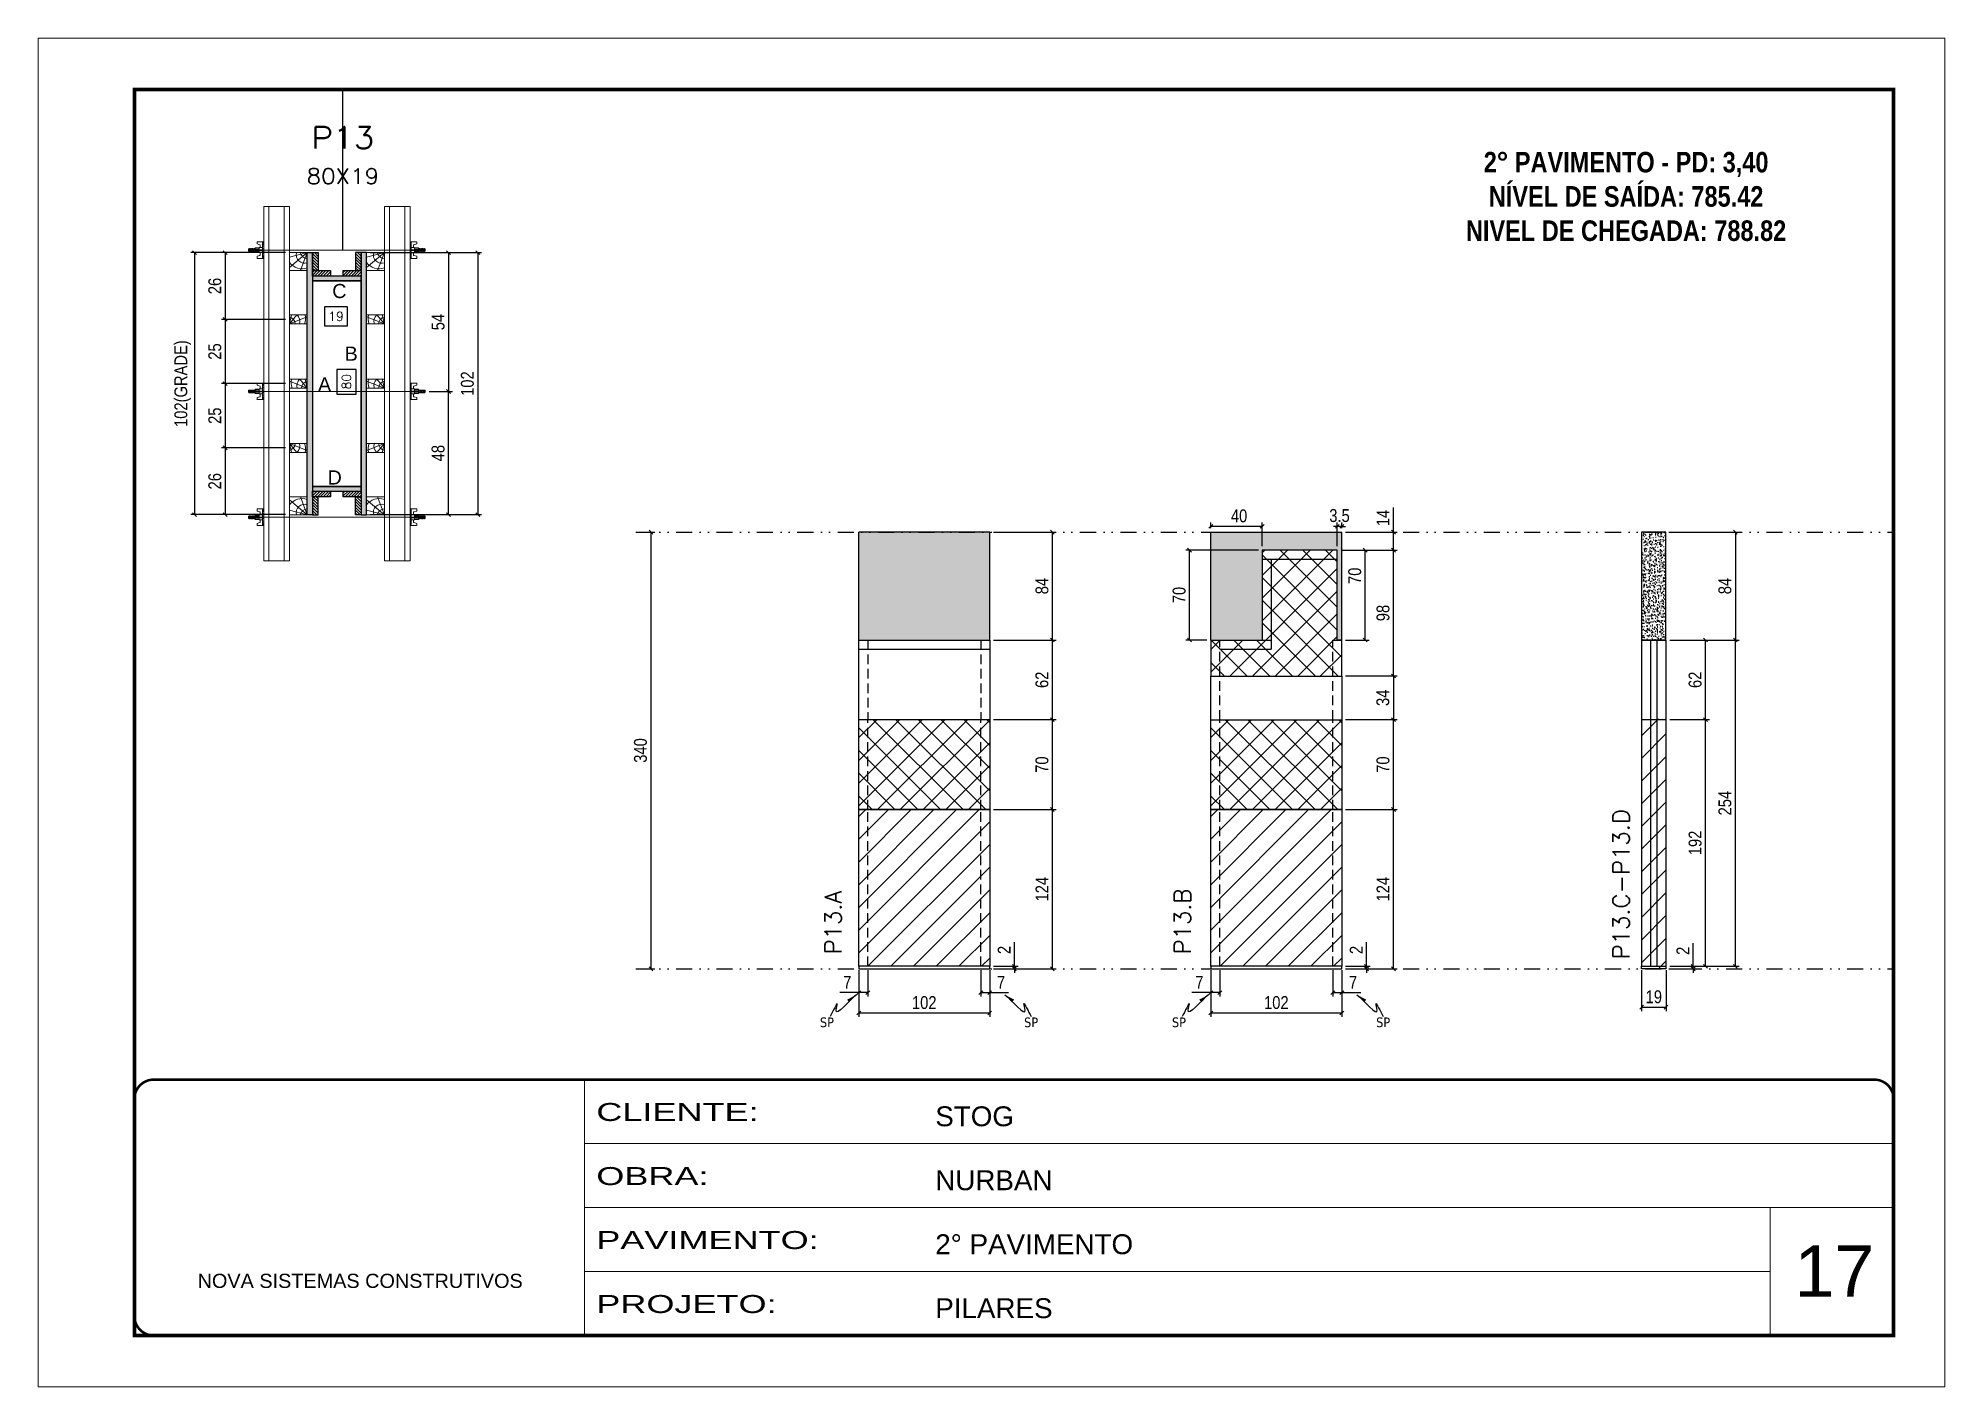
# Model space of a CAD drawing. Extents: x 2201 to 8455, y 252 to 7045.
# Drawn here: x 2201 to 3686, y 1400 to 2450 of the extents above; entities that cross this region are included whole.
import ezdxf
from ezdxf.enums import TextEntityAlignment as Align

# ---------------------------------------------------------------- set-up
doc = ezdxf.new("R2010")
doc.units = 0
for name, pattern in [('CONTINUO', [0]), ('DASHED', [0.75, 0.5, -0.25]), ('DIVIDE2', [0.625, 0.25, -0.125, 0, -0.125, 0, -0.125]), ('HIDDEN', [0.375, 0.25, -0.125])]:
    doc.linetypes.add(name, pattern=pattern)
for name, color, linetype, lineweight in [('CARIMBO', 255, 'Continuous', 9), ('Folhas', 255, 'Continuous', 9), ('Hachura', 251, 'Continuous', 9), ('Madeira', 126, 'Continuous', 18), ('Perfil Metálico', 224, 'Continuous', 18), ('SARRAFO DE PRESSAO', 251, 'DASHED', 9), ('Texto Seção', 7, 'Continuous', 15)]:
    doc.layers.add(name, color=color, linetype=linetype, lineweight=lineweight)
for name, color, linetype in [('CHAPA', 1, 'Continuous'), ('COTA', 241, 'Continuous'), ('Cota Seção (2x)', 241, 'Continuous'), ('MEIO_PONT', 93, 'Continuous'), ('NOMENCLATURA', 7, 'Continuous'), ('Nível', 160, 'Continuous'), ('Painéis', 200, 'Continuous'), ('SARR_2.2x7', 40, 'Continuous'), ('SARRAFO', 251, 'Continuous'), ('Sarrafo de Pressão', 42, 'HIDDEN'), ('texto', 7, 'Continuous'), ('Texto de Titulo', 7, 'Continuous'), ('Texto Qtd Sarr', 242, 'Continuous'), ('TEXTO_GERAL', 7, 'Continuous')]:
    doc.layers.add(name, color=color, linetype=linetype)
doc.styles.add('ARIAL', font='arial.ttf')
doc.styles.add('COTA TECNICA', font='techl___.ttf', dxfattribs={"height": 10})
doc.styles.add('COTA TECNICA 2X', font='techl___.ttf', dxfattribs={"height": 10})
doc.styles.add('COTA TECNICA-50', font='techl___.ttf', dxfattribs={"height": 10})
doc.styles.add('REGUA-120', font='ROMANS.shx', dxfattribs={"height": 15})
doc.styles.add('ROMANC', font='techb___.ttf', dxfattribs={"height": 2.5})
doc.styles.add('ROMANS', font='romans.shx')
doc.styles.get("Standard").update_dxf_attribs({"font": 'arial.ttf'})
doc.styles.add('Tecnologia', font='')
doc.styles.get('Tecnologia').set_extended_font_data('Forgotten Futurist')
doc.dimstyles.new('COTA PAINEL-50', dxfattribs={"dimtxt": 10, "dimasz": 3, "dimexe": 3, "dimexo": 3, "dimgap": 3, "dimtad": 1, "dimdec": 1, "dimzin": 12, "dimdsep": 46, "dimtxsty": 'COTA TECNICA-50', "dimblk1": 'OBLIQUE', "dimblk2": 'OBLIQUE', "dimsah": 1, "dimcen": 0.9, "dimclrd": 4, "dimclre": 4, "dimclrt": 240, "dimadec": 1, "dimazin": 3, "dimtfac": 1, "dimtdec": 1, "dimtmove": 0, "dimatfit": 3, "dimfxl": 1, "dimtolj": 1, "dimtzin": 12, "dimarcsym": 0})
doc.dimstyles.new('PAINEL', dxfattribs={"dimtxt": 10, "dimasz": 3, "dimexe": 3, "dimexo": 3, "dimgap": 3, "dimtad": 1, "dimdec": 1, "dimzin": 12, "dimdsep": 46, "dimtxsty": 'COTA TECNICA', "dimblk1": 'OBLIQUE', "dimblk2": 'OBLIQUE', "dimsah": 1, "dimcen": 0.9, "dimclrd": 4, "dimclre": 4, "dimclrt": 240, "dimadec": 1, "dimazin": 3, "dimtfac": 1, "dimtdec": 1, "dimtmove": 0, "dimatfit": 3, "dimfxl": 1, "dimtolj": 1, "dimtzin": 12, "dimarcsym": 0})
doc.dimstyles.new('SECAO PILAR', dxfattribs={"dimtxt": 10, "dimasz": 3, "dimexe": 3, "dimexo": 3, "dimgap": 3, "dimtad": 1, "dimdec": 1, "dimlfac": 0.5, "dimzin": 12, "dimdsep": 46, "dimtxsty": 'COTA TECNICA 2X', "dimblk1": 'OBLIQUE', "dimblk2": 'OBLIQUE', "dimsah": 1, "dimcen": 0.9, "dimclrd": 256, "dimclre": 256, "dimclrt": 256, "dimadec": 1, "dimazin": 3, "dimtfac": 1, "dimtdec": 1, "dimtmove": 0, "dimatfit": 3, "dimfxl": 1, "dimtolj": 1, "dimtzin": 12, "dimarcsym": 0})
doc.dimstyles.new('SECÇÃO 2', dxfattribs={"dimtxt": 7, "dimasz": 6, "dimexe": 0.18, "dimexo": 2, "dimgap": -4, "dimtad": 3, "dimdec": 1, "dimlfac": 0.5, "dimzin": 12, "dimdsep": 46, "dimtxsty": 'ROMANS', "dimblk": 'ARCHTICK', "dimcen": 0.09, "dimse1": 1, "dimse2": 1, "dimsd1": 1, "dimsd2": 1, "dimclrd": 180, "dimclre": 5, "dimclrt": 1, "dimadec": 0, "dimazin": 3, "dimtfac": 1, "dimtdec": 1, "dimtofl": 0, "dimtmove": 0, "dimatfit": 3, "dimldrblk": 'ARCHTICK', "dimfxl": 1, "dimtolj": 1, "dimtzin": 0, "dimarcsym": 0})
doc.dimstyles.get("Standard").update_dxf_attribs({"dimtxt": 0.18, "dimasz": 0.18, "dimexe": 0.18, "dimexo": 0.0625, "dimgap": 0.09, "dimtad": 0, "dimtih": 1, "dimtoh": 1, "dimdec": 4, "dimzin": 0, "dimdsep": 46, "dimtxsty": 'Standard', "dimcen": 0.09, "dimadec": 0, "dimazin": 0, "dimtfac": 1, "dimtdec": 4, "dimtofl": 0, "dimtmove": 0, "dimatfit": 3, "dimfxl": 1, "dimtolj": 1, "dimtzin": 0, "dimarcsym": 0})
pattern_1 = [(135, (-20476.3879, 11582.3116), (-1.12253202, -1.12253202), [])]
pattern_2 = [(135, (-20476.3879, 11407.3116), (-1.12253202, -1.12253202), [])]

msp = doc.modelspace()

# ---------------------------------------------------------------- texts
at = {"layer": 'CARIMBO', "style": 'ARIAL'}
msp.add_text('17', height=40, dxfattribs=at).set_placement((3569.23, 1470.51))
at = {"layer": 'NOMENCLATURA', "color": 2, "insert": (3438.11, 2388.5), "char_height": 16, "attachment_point": 2, "style": 'ROMANC'}
msp.add_mtext_dynamic_manual_height_columns('\\P2° PAVIMENTO - PD: 3,40\\PNÍVEL DE SAÍDA: 785.42\\PNIVEL DE CHEGADA: 788.82', width=328.3607, gutter_width=1, heights=[0], dxfattribs=at)
at = {"layer": 'texto', "color": 0, "char_height": 7.5, "attachment_point": 5}
for insert in [(2815.69, 1684.1), (2974.71, 1684.1), (3089.88, 1684.1), (3248.91, 1684.1)]:
    msp.add_mtext('{\\fTahoma|b0|i0|c0|p34;\\C4;SP}', dxfattribs=dict(at, insert=insert))
at = {"layer": 'Texto Seção', "char_height": 13, "width": 285.3299, "attachment_point": 7, "rotation": 90, "style": 'REGUA-120'}
for s, insert in [('\\pxt4;P13.C-P13.D', (3440.7, 1733.19)), ('P13.A', (2826.99, 1737.03)), ('P13.B', (3099.04, 1737.03))]:
    msp.add_mtext(s, dxfattribs=dict(at, insert=insert))
at = {"layer": 'TEXTO_GERAL', "style": 'ARIAL'}
for s, p in [('C', (2435.95, 2253.5)), ('B', (2445.19, 2204.72)), ('A', (2424.48, 2180.81)), ('D', (2432.35, 2108.36))]:
    msp.add_text(s, height=11, dxfattribs=at).set_placement(p, align=Align.MIDDLE_CENTER)

# ---------------------------------------------------------------- blocks, each defined once
blk = doc.blocks.new('9999999999')
at = {"color": 30, "linetype": 'CONTINUO'}
for p, q in [((98564.6, 34230.2), (98564.6, 34429.4)), ((98564.6, 34379.6), (99584, 34379.6)), ((98564.6, 34329.8), (99488, 34329.8)), ((99584, 34329.8), (99488, 34329.8)), ((99488, 34329.8), (99488, 34230.2)), ((98564.6, 34280), (99488, 34280))]:
    blk.add_line(p, q, dxfattribs=at)
at = {"color": 30, "linetype": 'CONTINUO', "const_width": 2}
blk.add_lwpolyline([(99584, 34230.2), (99584, 34414.4, 0.414214), (99569, 34429.4), (98229, 34429.4, 0.414214), (98214, 34414.4), (98214, 34245.2, 0.414214), (98229, 34230.2), (99584, 34230.2)], format="xyb", dxfattribs=at)
at = {"layer": 'Folhas'}
blk.add_lwpolyline([(98139, 34190.2), (99624, 34190.2), (99624, 35240.2), (98139, 35240.2)], close=True, dxfattribs=at)
at = {"layer": 'Folhas', "color": 30, "const_width": 3}
blk.add_lwpolyline([(98214, 34230.2), (99584, 34230.2), (99584, 35200.2), (98214, 35200.2)], close=True, dxfattribs=at)
at = {"color": 7, "linetype": 'Continuous', "ltscale": 5, "style": 'ARIAL'}
for s, height, p in [('STOG', 15.48, (98837.7, 34393.1)), ('NURBAN', 15.48, (98837.7, 34343.3)), ('2° PAVIMENTO', 15.483, (98837.7, 34293.5)), ('NOVA SISTEMAS CONSTRUTIVOS', 11.059, (98263.2, 34267.2)), ('PILARES', 15.48, (98837.7, 34243.7))]:
    blk.add_text(s, height=height, dxfattribs=at).set_placement(p)
at = {"layer": 'Folhas', "color": 7, "style": 'Tecnologia', "width": 1.5}
for s, p in [('CLIENTE:', (98573.7, 34397.2)), ('OBRA:', (98573.7, 34347.3)), ('PAVIMENTO:', (98573.7, 34297.5)), ('PROJETO:', (98573.7, 34247.7))]:
    blk.add_text(s, height=14, dxfattribs=at).set_placement(p)
blk = doc.blocks.new('*D253')
at = {"layer": 'Cota Seção (2x)', "color": 180, "lineweight": -2, "transparency": 16777216}
for p, q in [((2449, 2192.5), (2434, 2192.5)), ((2434, 2192.5), (2434, 2173.2)), ((2449, 2173.2), (2449, 2192.5)), ((2434, 2173.2), (2449, 2173.2))]:
    blk.add_line(p, q, dxfattribs=at)
at = {"layer": 'Defpoints', "color": 0, "transparency": 16777216}
for p in [(2415, 2261.4), (2415, 2101.4), (2453, 2101.4)]:
    blk.add_point(p, dxfattribs=at)
at = {"layer": 'Cota Seção (2x)', "color": 1, "transparency": 16777216, "insert": (2441.5, 2182.9), "char_height": 7, "attachment_point": 5, "rotation": 90, "style": 'ROMANS'}
blk.add_mtext('\\A1;80', dxfattribs=at)
blk = doc.blocks.new('_ArchTick')
at = {"color": 0, "linetype": 'ByBlock', "const_width": 0.15}
blk.add_lwpolyline([(-0.5, -0.5), (0.5, 0.5)], dxfattribs=at)
blk = doc.blocks.new('_Oblique')
at = {"color": 0, "linetype": 'ByBlock', "lineweight": -2}
blk.add_line((-0.5, -0.5), (0.5, 0.5), dxfattribs=at)
blk = doc.blocks.new('*D254')
at = {"layer": 'Cota Seção (2x)', "lineweight": -2, "transparency": 16777216}
for p, q in [((2460, 2283.4), (2546.8, 2283.4)), ((2543.8, 2283.4), (2543.8, 2079.4)), ((2460, 2079.4), (2546.8, 2079.4))]:
    blk.add_line(p, q, dxfattribs=at)
at = {"layer": 'Defpoints', "color": 0, "transparency": 16777216}
for p in [(2457, 2283.4), (2457, 2079.4), (2543.8, 2079.4)]:
    blk.add_point(p, dxfattribs=at)
at = {"layer": 'Cota Seção (2x)', "lineweight": -2, "transparency": 16777216, "xscale": 3, "yscale": 3, "zscale": 3}
for p, rotation in [((2543.8, 2283.4), 90), ((2543.8, 2079.4), 270)]:
    blk.add_blockref('_Oblique', p, dxfattribs=dict(at, rotation=rotation))
at = {"layer": 'Cota Seção (2x)', "transparency": 16777216, "insert": (2535.7, 2181.4), "char_height": 10, "attachment_point": 5, "rotation": 90, "style": 'COTA TECNICA 2X'}
blk.add_mtext('\\A1;102', dxfattribs=at)
blk = doc.blocks.new('*D255')
at = {"layer": 'Cota Seção (2x)', "lineweight": -2, "transparency": 16777216}
for p, q in [((2494, 2283.4), (2524, 2283.4)), ((2521, 2283.4), (2521, 2175.3)), ((2505.8, 2175.3), (2524, 2175.3))]:
    blk.add_line(p, q, dxfattribs=at)
at = {"layer": 'Defpoints', "color": 0, "transparency": 16777216}
for p in [(2491, 2283.4), (2502.8, 2175.3), (2521, 2175.3)]:
    blk.add_point(p, dxfattribs=at)
at = {"layer": 'Cota Seção (2x)', "lineweight": -2, "transparency": 16777216, "xscale": 3, "yscale": 3, "zscale": 3}
for p, rotation in [((2521, 2283.4), 90), ((2521, 2175.3), 270)]:
    blk.add_blockref('_Oblique', p, dxfattribs=dict(at, rotation=rotation))
at = {"layer": 'Cota Seção (2x)', "transparency": 16777216, "insert": (2512.9, 2229.3), "char_height": 10, "attachment_point": 5, "rotation": 90, "style": 'COTA TECNICA 2X'}
blk.add_mtext('\\A1;54', dxfattribs=at)
blk = doc.blocks.new('*D256')
at = {"layer": 'Cota Seção (2x)', "lineweight": -2, "transparency": 16777216}
for p, q in [((2505.8, 2175.3), (2524, 2175.3)), ((2521, 2079.4), (2521, 2175.3)), ((2494, 2079.4), (2524, 2079.4))]:
    blk.add_line(p, q, dxfattribs=at)
at = {"layer": 'Defpoints', "color": 0, "transparency": 16777216}
for p in [(2502.8, 2175.3), (2521, 2175.3), (2491, 2079.4)]:
    blk.add_point(p, dxfattribs=at)
at = {"layer": 'Cota Seção (2x)', "lineweight": -2, "transparency": 16777216, "xscale": 3, "yscale": 3, "zscale": 3}
for p, rotation in [((2521, 2175.3), 90), ((2521, 2079.4), 270)]:
    blk.add_blockref('_Oblique', p, dxfattribs=dict(at, rotation=rotation))
at = {"layer": 'Cota Seção (2x)', "transparency": 16777216, "insert": (2512.9, 2127.3), "char_height": 10, "attachment_point": 5, "rotation": 90, "style": 'COTA TECNICA 2X'}
blk.add_mtext('\\A1;48', dxfattribs=at)
blk = doc.blocks.new('*D257')
at = {"layer": 'Cota Seção (2x)', "color": 180, "lineweight": -2, "transparency": 16777216}
for p, q in [((2442.4, 2241.3), (2424.4, 2241.3)), ((2424.4, 2241.3), (2424.4, 2226.3)), ((2442.4, 2226.3), (2442.4, 2241.3)), ((2424.4, 2226.3), (2442.4, 2226.3))]:
    blk.add_line(p, q, dxfattribs=at)
at = {"layer": 'Defpoints', "color": 0, "transparency": 16777216}
for p in [(2415, 2261.4), (2453, 2261.4), (2453, 2222.3)]:
    blk.add_point(p, dxfattribs=at)
at = {"layer": 'Cota Seção (2x)', "color": 1, "transparency": 16777216, "insert": (2433.4, 2233.8), "char_height": 7, "attachment_point": 5, "style": 'ROMANS'}
blk.add_mtext('\\A1;19', dxfattribs=at)
blk = doc.blocks.new('titulo1')
at = {"layer": 'Defpoints', "color": 252, "linetype": 'HIDDEN', "ltscale": 2}
blk.add_line((0, 0), (0, 125), dxfattribs=at)
at = {"layer": 'Defpoints', "style": 'ROMANS', "oblique": 15}
blk.add_attdef('FOLHA', text='', height=10, dxfattribs=at).set_placement((0, 15.6), align=Align.MIDDLE_CENTER)
at = {"layer": 'Texto Qtd Sarr', "color": 3, "style": 'ROMANS', "oblique": 15}
for tag, height, p in [('TITULO', 17, (0, 71.4)), ('SEÇÃO', 12, (0, 41.5))]:
    blk.add_attdef(tag, text='', height=height, dxfattribs=at).set_placement(p, align=Align.MIDDLE_CENTER)
blk = doc.blocks.new('PONTALETE')
at = {"layer": 'Madeira'}
for q in [(2.71, 7), (7, 5.76), (7, 1.74)]:
    blk.add_line((0, 0), q, dxfattribs=at)
blk.add_lwpolyline([(0, 0), (7, 0), (7, 7), (0, 7)], close=True, dxfattribs=at)
for centre, radius, start, end in [((2.04, 0.06), 6.23, 37.28179, 109.09128), ((1.09, 0.9), 3.19, 343.60304, 109.98471), ((-0.21, -0.78), 3.09, 14.63219, 86.0383)]:
    blk.add_arc(centre, radius, start, end, dxfattribs=at)
blk = doc.blocks.new('*D258')
at = {"layer": 'Cota Seção (2x)', "lineweight": -2, "transparency": 16777216}
for p, q in [((2394, 2283.4), (2320.2, 2283.4)), ((2323.2, 2283.4), (2323.2, 2079.4)), ((2394, 2079.4), (2320.2, 2079.4))]:
    blk.add_line(p, q, dxfattribs=at)
at = {"layer": 'Defpoints', "color": 0, "transparency": 16777216}
for p in [(2397, 2283.4), (2323.2, 2079.4), (2397, 2079.4)]:
    blk.add_point(p, dxfattribs=at)
at = {"layer": 'Cota Seção (2x)', "lineweight": -2, "transparency": 16777216, "xscale": 3, "yscale": 3, "zscale": 3}
for p, rotation in [((2323.2, 2283.4), 90), ((2323.2, 2079.4), 270)]:
    blk.add_blockref('_Oblique', p, dxfattribs=dict(at, rotation=rotation))
at = {"layer": 'Cota Seção (2x)', "transparency": 16777216, "insert": (2314, 2181.4), "char_height": 10, "attachment_point": 5, "rotation": 90, "style": 'COTA TECNICA 2X'}
blk.add_mtext('\\A1;102(GRADE)', dxfattribs=at)
blk = doc.blocks.new('*D259')
at = {"layer": 'Cota Seção (2x)', "lineweight": -2, "transparency": 16777216}
for p, q in [((2394, 2131.4), (2344.1, 2131.4)), ((2347.1, 2131.4), (2347.1, 2079.4)), ((2394, 2079.4), (2344.1, 2079.4))]:
    blk.add_line(p, q, dxfattribs=at)
at = {"layer": 'Defpoints', "color": 0, "transparency": 16777216}
for p in [(2397, 2131.4), (2347.1, 2079.4), (2397, 2079.4)]:
    blk.add_point(p, dxfattribs=at)
at = {"layer": 'Cota Seção (2x)', "lineweight": -2, "transparency": 16777216, "xscale": 3, "yscale": 3, "zscale": 3}
for p, rotation in [((2347.1, 2131.4), 90), ((2347.1, 2079.4), 270)]:
    blk.add_blockref('_Oblique', p, dxfattribs=dict(at, rotation=rotation))
at = {"layer": 'Cota Seção (2x)', "transparency": 16777216, "insert": (2339, 2105.4), "char_height": 10, "attachment_point": 5, "rotation": 90, "style": 'COTA TECNICA 2X'}
blk.add_mtext('\\A1;26', dxfattribs=at)
blk = doc.blocks.new('MEIO PONTALETE')
at = {"layer": 'Madeira'}
for q in [(2.71, 7), (3.5, 2.88), (3.5, 0.87)]:
    blk.add_line((0, 0), q, dxfattribs=at)
blk.add_lwpolyline([(0, 0), (3.5, 0), (3.5, 7), (0, 7)], close=True, dxfattribs=at)
for centre, radius, start, end in [((2.04, 0.06), 6.23, 76.44987, 109.09128), ((1.09, 0.9), 3.19, 40.90626, 109.98471), ((-0.21, -0.78), 3.09, 14.63219, 86.0383)]:
    blk.add_arc(centre, radius, start, end, dxfattribs=at)
blk = doc.blocks.new('C')
at = {"layer": 'Hachura', "color": 0}
for p, q in [((0, 3.22), (0, -3.22)), ((0.45, 3.22), (0, 3.22)), ((0.46, 3.16), (0, 3.16)), ((0.46, 3.05), (0, 3.05)), ((0.46, 2.88), (0, 2.88)), ((0, 2.75), (0, -1.16)), ((0.46, 2.65), (0, 2.65)), ((0.46, 2.23), (0, 2.23)), ((0.46, 1.51), (0, 1.51)), ((0.39, 0.49), (0.17, 0.49)), ((0.45, -3.23), (0.45, 3.22)), ((0.45, 3.22), (2.58, 3.22)), ((1.74, 0.97), (0.45, 0.97)), ((1.45, 0.1), (0.45, 0.1)), ((1.35, 1.94), (1.35, 0.96)), ((2.58, 2.39), (1.47, 2.09)), ((1.74, -0.97), (1.74, 0.97)), ((1.74, 0.97), (1.74, 0.84)), ((1.74, 0.97), (1.74, 0.84)), ((1.74, 0.84), (3.35, 0.84)), ((3.35, 0.45), (1.74, 0.45)), ((2.58, 3.22), (2.58, 2.39)), ((3.32, 0.84), (3.32, -0.84)), ((3.35, 0.84), (3.35, -0.84)), ((3.68, 0.45), (3.35, 0.45)), ((3.84, -0.52), (3.35, 0.45)), ((3.35, 0.06), (3.67, -0.57)), ((3.68, 0.45), (4.16, -0.52)), ((3.72, 0.5), (4.25, -0.57)), ((4.37, -0.55), (3.83, 0.53)), ((4.15, 0.45), (3.93, 0.45)), ((4.42, -0.52), (3.93, 0.45)), ((4.15, 0.45), (4.26, 0.45)), ((4.26, 0.45), (4.74, -0.52)), ((4.3, 0.5), (4.83, -0.57)), ((4.95, -0.55), (4.41, 0.53)), ((4.51, 0.45), (4.84, 0.45)), ((5, -0.52), (4.51, 0.45)), ((4.84, 0.45), (5.32, -0.52)), ((4.88, 0.5), (5.41, -0.57)), ((5.53, -0.55), (4.99, 0.53)), ((5.58, -0.52), (5.09, 0.45)), ((5.42, 0.45), (5.09, 0.45)), ((5.58, -0.52), (5.09, 0.45)), ((5.42, 0.45), (5.74, -0.19)), ((5.46, 0.5), (5.74, -0.07)), ((5.74, 0.19), (5.57, 0.53)), ((5.74, 0.32), (5.68, 0.45)), ((5.68, 0.45), (5.74, 0.45)), ((5.74, 0.45), (5.9, 0.29)), ((5.74, 0.45), (5.74, -0.52)), ((5.9, -0.36), (5.9, 0.29)), ((0.45, 0), (0, 0)), ((0.46, -1.52), (0, -1.52)), ((0.46, -2.23), (0, -2.23)), ((0.46, -2.65), (0, -2.65)), ((0.46, -2.88), (0, -2.88)), ((0.46, -3.05), (0, -3.05)), ((0.46, -3.16), (0, -3.16)), ((0, -3.22), (2.57, -3.22)), ((0.08, -0.48), (0.29, -0.48)), ((0.29, -0.48), (0.4, -0.48)), ((0.45, 0), (0.45, -0.97)), ((0.45, -0.16), (1.45, -0.16)), ((0.45, -0.65), (0.45, -0.32)), ((0.45, -3.23), (0.45, -0.65)), ((0.45, -0.97), (1.74, -0.97)), ((1.35, -1.94), (1.35, -0.97)), ((2.58, -2.39), (1.47, -2.1)), ((3.35, -0.32), (1.74, -0.32)), ((3.35, -0.84), (1.74, -0.84)), ((2.58, -3.23), (2.58, -2.39)), ((3.35, -0.07), (3.58, -0.52)), ((3.35, -0.52), (3.58, -0.52)), ((3.84, -0.52), (4.16, -0.52)), ((4.42, -0.52), (4.74, -0.52)), ((4.63, -0.52), (4.74, -0.52)), ((5, -0.52), (5.32, -0.52)), ((5.58, -0.52), (5.74, -0.52)), ((5.74, -0.52), (5.9, -0.36)), ((5.74, -0.52), (5.74, -0.52))]:
    blk.add_line(p, q, dxfattribs=at)
for centre, radius, start, end in [((1.52, 1.94), 0.161, 104.74356, 180), ((1.44, -0.03), 0.129, 272.69497, 87.30503), ((3.81, 0.39), 0.143, 25.56881, 154.43119), ((4.39, 0.39), 0.143, 25.56881, 154.43119), ((4.97, 0.39), 0.143, 25.56881, 154.43119), ((5.55, 0.39), 0.143, 25.56881, 154.43119), ((0.17, -0.37), 0.174, 221.74404, 317.85924), ((1.52, -1.94), 0.161, 180, 255.25644), ((3.71, -0.4), 0.174, 222.14076, 318.25596), ((4.29, -0.4), 0.174, 222.14076, 318.25596), ((4.87, -0.4), 0.174, 222.14076, 318.25596), ((5.45, -0.4), 0.174, 222.14076, 318.25596), ((5.61, -0.4), 0.174, 317.85924, 318.25596)]:
    blk.add_arc(centre, radius, start, end, dxfattribs=at)
blk = doc.blocks.new('*D260')
at = {"layer": 'COTA', "lineweight": -2, "transparency": 16777216}
for p, q in [((2394, 2283.4), (2344.1, 2283.4)), ((2347.1, 2283.4), (2347.1, 2231.4)), ((2394, 2231.4), (2344.1, 2231.4))]:
    blk.add_line(p, q, dxfattribs=at)
at = {"layer": 'Defpoints', "color": 0, "transparency": 16777216}
for p in [(2397, 2283.4), (2347.1, 2231.4), (2397, 2231.4)]:
    blk.add_point(p, dxfattribs=at)
at = {"layer": 'COTA', "lineweight": -2, "transparency": 16777216, "xscale": 3, "yscale": 3, "zscale": 3}
for p, rotation in [((2347.1, 2283.4), 90), ((2347.1, 2231.4), 270)]:
    blk.add_blockref('_Oblique', p, dxfattribs=dict(at, rotation=rotation))
at = {"layer": 'COTA', "transparency": 16777216, "insert": (2339, 2257.4), "char_height": 10, "attachment_point": 5, "rotation": 90, "style": 'COTA TECNICA 2X'}
blk.add_mtext('\\A1;26', dxfattribs=at)
blk = doc.blocks.new('*D261')
at = {"layer": 'Cota Seção (2x)', "lineweight": -2, "transparency": 16777216}
for p, q in [((2394, 2231.4), (2344.1, 2231.4)), ((2347.1, 2231.4), (2347.1, 2181.4)), ((2394, 2181.4), (2344.1, 2181.4))]:
    blk.add_line(p, q, dxfattribs=at)
at = {"layer": 'Defpoints', "color": 0, "transparency": 16777216}
for p in [(2397, 2231.4), (2347.1, 2181.4), (2397, 2181.4)]:
    blk.add_point(p, dxfattribs=at)
at = {"layer": 'Cota Seção (2x)', "lineweight": -2, "transparency": 16777216, "xscale": 3, "yscale": 3, "zscale": 3}
for p, rotation in [((2347.1, 2231.4), 90), ((2347.1, 2181.4), 270)]:
    blk.add_blockref('_Oblique', p, dxfattribs=dict(at, rotation=rotation))
at = {"layer": 'Cota Seção (2x)', "transparency": 16777216, "insert": (2339, 2206.4), "char_height": 10, "attachment_point": 5, "rotation": 90, "style": 'COTA TECNICA 2X'}
blk.add_mtext('\\A1;25', dxfattribs=at)
blk = doc.blocks.new('*D682')
at = {"layer": 'Cota Seção (2x)', "lineweight": -2, "transparency": 16777216}
for p, q in [((2394, 2181.4), (2344.1, 2181.4)), ((2347.1, 2181.4), (2347.1, 2131.4)), ((2394, 2131.4), (2344.1, 2131.4))]:
    blk.add_line(p, q, dxfattribs=at)
at = {"layer": 'Defpoints', "color": 0, "transparency": 16777216}
for p in [(2397, 2181.4), (2347.1, 2131.4), (2397, 2131.4)]:
    blk.add_point(p, dxfattribs=at)
at = {"layer": 'Cota Seção (2x)', "lineweight": -2, "transparency": 16777216, "xscale": 3, "yscale": 3, "zscale": 3}
for p, rotation in [((2347.1, 2181.4), 90), ((2347.1, 2131.4), 270)]:
    blk.add_blockref('_Oblique', p, dxfattribs=dict(at, rotation=rotation))
at = {"layer": 'Cota Seção (2x)', "transparency": 16777216, "insert": (2339, 2156.4), "char_height": 10, "attachment_point": 5, "rotation": 90, "style": 'COTA TECNICA 2X'}
blk.add_mtext('\\A1;25', dxfattribs=at)
blk = doc.blocks.new('*D630')
at = {"layer": 'COTA', "color": 4, "lineweight": -2, "transparency": 16777216}
for p, q in [((2669.8, 2065.8), (2681.7, 2065.8)), ((2678.7, 1725.8), (2678.7, 2065.8)), ((2669.8, 1725.8), (2681.7, 1725.8))]:
    blk.add_line(p, q, dxfattribs=at)
at = {"layer": 'Defpoints', "color": 0, "transparency": 16777216}
for p in [(2666.8, 2065.8), (2678.7, 2065.8), (2666.8, 1725.8)]:
    blk.add_point(p, dxfattribs=at)
at = {"layer": 'COTA', "color": 4, "lineweight": -2, "transparency": 16777216, "xscale": 3, "yscale": 3, "zscale": 3}
for p, rotation in [((2678.7, 2065.8), 90), ((2678.7, 1725.8), 270)]:
    blk.add_blockref('_Oblique', p, dxfattribs=dict(at, rotation=rotation))
at = {"layer": 'COTA', "color": 240, "transparency": 16777216, "insert": (2670.5, 1895.8), "char_height": 10, "attachment_point": 5, "rotation": 90, "style": 'COTA TECNICA-50'}
blk.add_mtext('\\A1;340', dxfattribs=at)
blk = doc.blocks.new('*D137')
at = {"layer": 'COTA', "color": 4, "lineweight": -2, "transparency": 16777216}
for p, q in [((2840.5, 1724.8), (2840.5, 1688.4)), ((2942.5, 1724.8), (2942.5, 1688.4)), ((2942.5, 1691.4), (2840.5, 1691.4))]:
    blk.add_line(p, q, dxfattribs=at)
at = {"layer": 'Defpoints', "color": 0, "transparency": 16777216}
for p in [(2840.5, 1727.8), (2942.5, 1727.8), (2840.5, 1691.4)]:
    blk.add_point(p, dxfattribs=at)
at = {"layer": 'COTA', "color": 4, "lineweight": -2, "transparency": 16777216, "xscale": 3, "yscale": 3, "zscale": 3, "rotation": 180}
blk.add_blockref('_Oblique', (2840.5, 1691.4), dxfattribs=at)
at = {"layer": 'COTA', "color": 4, "lineweight": -2, "transparency": 16777216, "xscale": 3, "yscale": 3, "zscale": 3}
blk.add_blockref('_Oblique', (2942.5, 1691.4), dxfattribs=at)
at = {"layer": 'COTA', "color": 240, "transparency": 16777216, "insert": (2891.5, 1699.5), "char_height": 10, "attachment_point": 5, "style": 'COTA TECNICA'}
blk.add_mtext('\\A1;102', dxfattribs=at)
blk = doc.blocks.new('*D138')
at = {"layer": 'COTA', "color": 4, "lineweight": -2, "transparency": 16777216}
for p, q in [((2935.5, 1724.8), (2935.5, 1704.3)), ((2942.5, 1722.8), (2942.5, 1704.3)), ((2935.5, 1707.3), (2942.5, 1707.3)), ((2942.5, 1707.3), (2957.2, 1707.3))]:
    blk.add_line(p, q, dxfattribs=at)
at = {"layer": 'Defpoints', "color": 0, "transparency": 16777216}
for p in [(2935.5, 1727.8), (2942.5, 1725.8), (2942.5, 1707.3)]:
    blk.add_point(p, dxfattribs=at)
at = {"layer": 'COTA', "color": 4, "lineweight": -2, "transparency": 16777216, "xscale": 3, "yscale": 3, "zscale": 3, "rotation": 180}
blk.add_blockref('_Oblique', (2935.5, 1707.3), dxfattribs=at)
at = {"layer": 'COTA', "color": 4, "lineweight": -2, "transparency": 16777216, "xscale": 3, "yscale": 3, "zscale": 3}
blk.add_blockref('_Oblique', (2942.5, 1707.3), dxfattribs=at)
at = {"layer": 'COTA', "color": 240, "transparency": 16777216, "insert": (2951.3, 1715.3), "char_height": 10, "attachment_point": 5, "style": 'COTA TECNICA-50'}
blk.add_mtext('\\A1;7', dxfattribs=at)
blk = doc.blocks.new('*D139')
at = {"layer": 'COTA', "color": 4, "lineweight": -2, "transparency": 16777216}
for p, q in [((2840.5, 1722.8), (2840.5, 1704.3)), ((2847.5, 1724.8), (2847.5, 1704.3)), ((2840.5, 1707.3), (2825.7, 1707.3)), ((2847.5, 1707.3), (2840.5, 1707.3))]:
    blk.add_line(p, q, dxfattribs=at)
at = {"layer": 'Defpoints', "color": 0, "transparency": 16777216}
for p in [(2840.5, 1725.8), (2847.5, 1727.8), (2840.5, 1707.3)]:
    blk.add_point(p, dxfattribs=at)
at = {"layer": 'COTA', "color": 4, "lineweight": -2, "transparency": 16777216, "xscale": 3, "yscale": 3, "zscale": 3, "rotation": 180}
blk.add_blockref('_Oblique', (2840.5, 1707.3), dxfattribs=at)
at = {"layer": 'COTA', "color": 4, "lineweight": -2, "transparency": 16777216, "xscale": 3, "yscale": 3, "zscale": 3}
blk.add_blockref('_Oblique', (2847.5, 1707.3), dxfattribs=at)
at = {"layer": 'COTA', "color": 240, "transparency": 16777216, "insert": (2831.6, 1715.3), "char_height": 10, "attachment_point": 5, "style": 'COTA TECNICA-50'}
blk.add_mtext('\\A1;7', dxfattribs=at)
blk = doc.blocks.new('*D140')
at = {"layer": 'COTA', "color": 4, "linetype": 'ByBlock', "lineweight": -2, "transparency": 16777216}
for p, q in [((2945.5, 1849.8), (2994.3, 1849.8)), ((2991.3, 1725.8), (2991.3, 1849.8)), ((2945.5, 1725.8), (2994.3, 1725.8))]:
    blk.add_line(p, q, dxfattribs=at)
at = {"layer": 'Defpoints', "color": 0, "linetype": 'ByBlock', "transparency": 16777216}
for p in [(2942.5, 1849.8), (2991.3, 1849.8), (2942.5, 1725.8)]:
    blk.add_point(p, dxfattribs=at)
at = {"layer": 'COTA', "color": 4, "linetype": 'ByBlock', "lineweight": -2, "transparency": 16777216, "xscale": 3, "yscale": 3, "zscale": 3}
for p, rotation in [((2991.3, 1849.8), 90), ((2991.3, 1725.8), 270)]:
    blk.add_blockref('_Oblique', p, dxfattribs=dict(at, rotation=rotation))
at = {"layer": 'COTA', "color": 240, "linetype": 'ByBlock', "transparency": 16777216, "insert": (2983.2, 1787.8), "char_height": 10, "attachment_point": 5, "rotation": 90, "style": 'COTA TECNICA'}
blk.add_mtext('\\A1;124', dxfattribs=at)
blk = doc.blocks.new('*D141')
at = {"layer": 'COTA', "color": 4, "lineweight": -2, "transparency": 16777216}
for p, q in [((2961.7, 1727.8), (2961.7, 1746.6)), ((2945.5, 1727.8), (2964.7, 1727.8)), ((2945.5, 1725.8), (2964.7, 1725.8)), ((2961.7, 1725.8), (2961.7, 1727.8)), ((2961.7, 1725.8), (2961.7, 1722.8))]:
    blk.add_line(p, q, dxfattribs=at)
at = {"layer": 'Defpoints', "color": 0, "transparency": 16777216}
for p in [(2942.5, 1727.8), (2942.5, 1725.8), (2961.7, 1725.8)]:
    blk.add_point(p, dxfattribs=at)
at = {"layer": 'COTA', "color": 4, "lineweight": -2, "transparency": 16777216, "xscale": 3, "yscale": 3, "zscale": 3}
for p, rotation in [((2961.7, 1727.8), 270), ((2961.7, 1725.8), 90)]:
    blk.add_blockref('_Oblique', p, dxfattribs=dict(at, rotation=rotation))
at = {"layer": 'COTA', "color": 240, "transparency": 16777216, "insert": (2953.7, 1740.5), "char_height": 10, "attachment_point": 5, "rotation": 90, "style": 'COTA TECNICA-50'}
blk.add_mtext('\\A1;2', dxfattribs=at)
blk = doc.blocks.new('*D142')
at = {"layer": 'COTA', "color": 4, "linetype": 'ByBlock', "lineweight": -2, "transparency": 16777216}
for p, q in [((2945.5, 1849.8), (2994.3, 1849.8)), ((2991.3, 1725.8), (2991.3, 1849.8)), ((2945.5, 1725.8), (2994.3, 1725.8))]:
    blk.add_line(p, q, dxfattribs=at)
at = {"layer": 'Defpoints', "color": 0, "linetype": 'ByBlock', "transparency": 16777216}
for p in [(2942.5, 1849.8), (2991.3, 1849.8), (2942.5, 1725.8)]:
    blk.add_point(p, dxfattribs=at)
at = {"layer": 'COTA', "color": 4, "linetype": 'ByBlock', "lineweight": -2, "transparency": 16777216, "xscale": 3, "yscale": 3, "zscale": 3}
for p, rotation in [((2991.3, 1849.8), 90), ((2991.3, 1725.8), 270)]:
    blk.add_blockref('_Oblique', p, dxfattribs=dict(at, rotation=rotation))
at = {"layer": 'COTA', "color": 240, "linetype": 'ByBlock', "transparency": 16777216, "insert": (2983.2, 1787.8), "char_height": 10, "attachment_point": 5, "rotation": 90, "style": 'COTA TECNICA'}
blk.add_mtext('\\A1;124', dxfattribs=at)
blk = doc.blocks.new('*D631')
at = {"layer": 'COTA', "color": 4, "lineweight": -2, "transparency": 16777216}
for p, q in [((2945.5, 1919.8), (2994.3, 1919.8)), ((2991.3, 1849.8), (2991.3, 1919.8)), ((2945.5, 1849.8), (2994.3, 1849.8))]:
    blk.add_line(p, q, dxfattribs=at)
at = {"layer": 'Defpoints', "color": 0, "transparency": 16777216}
for p in [(2942.5, 1919.8), (2991.3, 1919.8), (2942.5, 1849.8)]:
    blk.add_point(p, dxfattribs=at)
at = {"layer": 'COTA', "color": 4, "lineweight": -2, "transparency": 16777216, "xscale": 3, "yscale": 3, "zscale": 3}
for p, rotation in [((2991.3, 1919.8), 90), ((2991.3, 1849.8), 270)]:
    blk.add_blockref('_Oblique', p, dxfattribs=dict(at, rotation=rotation))
at = {"layer": 'COTA', "color": 240, "transparency": 16777216, "insert": (2983.2, 1884.8), "char_height": 10, "attachment_point": 5, "rotation": 90, "style": 'COTA TECNICA'}
blk.add_mtext('\\A1;70', dxfattribs=at)
blk = doc.blocks.new('*D143')
at = {"layer": 'COTA', "color": 4, "lineweight": -2, "transparency": 16777216}
for p, q in [((2945.5, 1981.8), (2994.3, 1981.8)), ((2991.3, 1919.8), (2991.3, 1981.8)), ((2945.5, 1919.8), (2994.3, 1919.8))]:
    blk.add_line(p, q, dxfattribs=at)
at = {"layer": 'Defpoints', "color": 0, "transparency": 16777216}
for p in [(2942.5, 1981.8), (2991.3, 1981.8), (2942.5, 1919.8)]:
    blk.add_point(p, dxfattribs=at)
at = {"layer": 'COTA', "color": 4, "lineweight": -2, "transparency": 16777216, "xscale": 3, "yscale": 3, "zscale": 3}
for p, rotation in [((2991.3, 1981.8), 90), ((2991.3, 1919.8), 270)]:
    blk.add_blockref('_Oblique', p, dxfattribs=dict(at, rotation=rotation))
at = {"layer": 'COTA', "color": 240, "transparency": 16777216, "insert": (2983.2, 1950.8), "char_height": 10, "attachment_point": 5, "rotation": 90, "style": 'COTA TECNICA'}
blk.add_mtext('\\A1;62', dxfattribs=at)
blk = doc.blocks.new('*D144')
at = {"layer": 'COTA', "color": 4, "lineweight": -2, "transparency": 16777216}
for p, q in [((2945.5, 2065.8), (2994.3, 2065.8)), ((2991.3, 1981.8), (2991.3, 2065.8)), ((2945.5, 1981.8), (2994.3, 1981.8))]:
    blk.add_line(p, q, dxfattribs=at)
at = {"layer": 'Defpoints', "color": 0, "transparency": 16777216}
for p in [(2942.5, 2065.8), (2991.3, 2065.8), (2942.5, 1981.8)]:
    blk.add_point(p, dxfattribs=at)
at = {"layer": 'COTA', "color": 4, "lineweight": -2, "transparency": 16777216, "xscale": 3, "yscale": 3, "zscale": 3}
for p, rotation in [((2991.3, 2065.8), 90), ((2991.3, 1981.8), 270)]:
    blk.add_blockref('_Oblique', p, dxfattribs=dict(at, rotation=rotation))
at = {"layer": 'COTA', "color": 240, "transparency": 16777216, "insert": (2983.2, 2023.8), "char_height": 10, "attachment_point": 5, "rotation": 90, "style": 'COTA TECNICA'}
blk.add_mtext('\\A1;84', dxfattribs=at)
blk = doc.blocks.new('*D28')
at = {"layer": 'COTA', "color": 4, "lineweight": -2, "transparency": 16777216}
for p, q in [((3114.7, 1724.8), (3114.7, 1688.4)), ((3216.7, 1724.8), (3216.7, 1688.4)), ((3216.7, 1691.4), (3114.7, 1691.4))]:
    blk.add_line(p, q, dxfattribs=at)
at = {"layer": 'Defpoints', "color": 0, "transparency": 16777216}
for p in [(3114.7, 1727.8), (3216.7, 1727.8), (3114.7, 1691.4)]:
    blk.add_point(p, dxfattribs=at)
at = {"layer": 'COTA', "color": 4, "lineweight": -2, "transparency": 16777216, "xscale": 3, "yscale": 3, "zscale": 3, "rotation": 180}
blk.add_blockref('_Oblique', (3114.7, 1691.4), dxfattribs=at)
at = {"layer": 'COTA', "color": 4, "lineweight": -2, "transparency": 16777216, "xscale": 3, "yscale": 3, "zscale": 3}
blk.add_blockref('_Oblique', (3216.7, 1691.4), dxfattribs=at)
at = {"layer": 'COTA', "color": 240, "transparency": 16777216, "insert": (3165.7, 1699.5), "char_height": 10, "attachment_point": 5, "style": 'COTA TECNICA'}
blk.add_mtext('\\A1;102', dxfattribs=at)
blk = doc.blocks.new('*D29')
at = {"layer": 'COTA', "color": 4, "lineweight": -2, "transparency": 16777216}
for p, q in [((3209.7, 1724.8), (3209.7, 1704.3)), ((3216.7, 1722.8), (3216.7, 1704.3)), ((3209.7, 1707.3), (3216.7, 1707.3)), ((3216.7, 1707.3), (3231.4, 1707.3))]:
    blk.add_line(p, q, dxfattribs=at)
at = {"layer": 'Defpoints', "color": 0, "transparency": 16777216}
for p in [(3209.7, 1727.8), (3216.7, 1725.8), (3216.7, 1707.3)]:
    blk.add_point(p, dxfattribs=at)
at = {"layer": 'COTA', "color": 4, "lineweight": -2, "transparency": 16777216, "xscale": 3, "yscale": 3, "zscale": 3, "rotation": 180}
blk.add_blockref('_Oblique', (3209.7, 1707.3), dxfattribs=at)
at = {"layer": 'COTA', "color": 4, "lineweight": -2, "transparency": 16777216, "xscale": 3, "yscale": 3, "zscale": 3}
blk.add_blockref('_Oblique', (3216.7, 1707.3), dxfattribs=at)
at = {"layer": 'COTA', "color": 240, "transparency": 16777216, "insert": (3225.5, 1715.3), "char_height": 10, "attachment_point": 5, "style": 'COTA TECNICA-50'}
blk.add_mtext('\\A1;7', dxfattribs=at)
blk = doc.blocks.new('*D30')
at = {"layer": 'COTA', "color": 4, "lineweight": -2, "transparency": 16777216}
for p, q in [((3114.7, 1722.8), (3114.7, 1704.3)), ((3121.7, 1724.8), (3121.7, 1704.3)), ((3114.7, 1707.3), (3099.9, 1707.3)), ((3121.7, 1707.3), (3114.7, 1707.3))]:
    blk.add_line(p, q, dxfattribs=at)
at = {"layer": 'Defpoints', "color": 0, "transparency": 16777216}
for p in [(3114.7, 1725.8), (3121.7, 1727.8), (3114.7, 1707.3)]:
    blk.add_point(p, dxfattribs=at)
at = {"layer": 'COTA', "color": 4, "lineweight": -2, "transparency": 16777216, "xscale": 3, "yscale": 3, "zscale": 3, "rotation": 180}
blk.add_blockref('_Oblique', (3114.7, 1707.3), dxfattribs=at)
at = {"layer": 'COTA', "color": 4, "lineweight": -2, "transparency": 16777216, "xscale": 3, "yscale": 3, "zscale": 3}
blk.add_blockref('_Oblique', (3121.7, 1707.3), dxfattribs=at)
at = {"layer": 'COTA', "color": 240, "transparency": 16777216, "insert": (3105.8, 1715.3), "char_height": 10, "attachment_point": 5, "style": 'COTA TECNICA-50'}
blk.add_mtext('\\A1;7', dxfattribs=at)
blk = doc.blocks.new('*D31')
at = {"layer": 'COTA', "color": 4, "linetype": 'ByBlock', "lineweight": -2, "transparency": 16777216}
for p, q in [((3219.7, 1849.8), (3259.9, 1849.8)), ((3256.9, 1725.8), (3256.9, 1849.8)), ((3219.7, 1725.8), (3259.9, 1725.8))]:
    blk.add_line(p, q, dxfattribs=at)
at = {"layer": 'Defpoints', "color": 0, "linetype": 'ByBlock', "transparency": 16777216}
for p in [(3216.7, 1849.8), (3256.9, 1849.8), (3216.7, 1725.8)]:
    blk.add_point(p, dxfattribs=at)
at = {"layer": 'COTA', "color": 4, "linetype": 'ByBlock', "lineweight": -2, "transparency": 16777216, "xscale": 3, "yscale": 3, "zscale": 3}
for p, rotation in [((3256.9, 1849.8), 90), ((3256.9, 1725.8), 270)]:
    blk.add_blockref('_Oblique', p, dxfattribs=dict(at, rotation=rotation))
at = {"layer": 'COTA', "color": 240, "linetype": 'ByBlock', "transparency": 16777216, "insert": (3248.8, 1787.8), "char_height": 10, "attachment_point": 5, "rotation": 90, "style": 'COTA TECNICA'}
blk.add_mtext('\\A1;124', dxfattribs=at)
blk = doc.blocks.new('*D32')
at = {"layer": 'COTA', "color": 4, "lineweight": -2, "transparency": 16777216}
for p, q in [((3235.9, 1727.8), (3235.9, 1746.6)), ((3219.7, 1727.8), (3238.9, 1727.8)), ((3219.7, 1725.8), (3238.9, 1725.8)), ((3235.9, 1725.8), (3235.9, 1727.8)), ((3235.9, 1725.8), (3235.9, 1722.8))]:
    blk.add_line(p, q, dxfattribs=at)
at = {"layer": 'Defpoints', "color": 0, "transparency": 16777216}
for p in [(3216.7, 1727.8), (3216.7, 1725.8), (3235.9, 1725.8)]:
    blk.add_point(p, dxfattribs=at)
at = {"layer": 'COTA', "color": 4, "lineweight": -2, "transparency": 16777216, "xscale": 3, "yscale": 3, "zscale": 3}
for p, rotation in [((3235.9, 1727.8), 270), ((3235.9, 1725.8), 90)]:
    blk.add_blockref('_Oblique', p, dxfattribs=dict(at, rotation=rotation))
at = {"layer": 'COTA', "color": 240, "transparency": 16777216, "insert": (3227.9, 1740.5), "char_height": 10, "attachment_point": 5, "rotation": 90, "style": 'COTA TECNICA-50'}
blk.add_mtext('\\A1;2', dxfattribs=at)
blk = doc.blocks.new('*D33')
at = {"layer": 'COTA', "color": 4, "linetype": 'ByBlock', "lineweight": -2, "transparency": 16777216}
for p, q in [((3219.7, 1849.8), (3259.9, 1849.8)), ((3256.9, 1725.8), (3256.9, 1849.8)), ((3219.7, 1725.8), (3259.9, 1725.8))]:
    blk.add_line(p, q, dxfattribs=at)
at = {"layer": 'Defpoints', "color": 0, "linetype": 'ByBlock', "transparency": 16777216}
for p in [(3216.7, 1849.8), (3256.9, 1849.8), (3216.7, 1725.8)]:
    blk.add_point(p, dxfattribs=at)
at = {"layer": 'COTA', "color": 4, "linetype": 'ByBlock', "lineweight": -2, "transparency": 16777216, "xscale": 3, "yscale": 3, "zscale": 3}
for p, rotation in [((3256.9, 1849.8), 90), ((3256.9, 1725.8), 270)]:
    blk.add_blockref('_Oblique', p, dxfattribs=dict(at, rotation=rotation))
at = {"layer": 'COTA', "color": 240, "linetype": 'ByBlock', "transparency": 16777216, "insert": (3248.8, 1787.8), "char_height": 10, "attachment_point": 5, "rotation": 90, "style": 'COTA TECNICA'}
blk.add_mtext('\\A1;124', dxfattribs=at)
blk = doc.blocks.new('*D563')
at = {"layer": 'COTA', "color": 4, "lineweight": -2, "transparency": 16777216}
for p, q in [((3216.2, 2051.8), (3237.9, 2051.8)), ((3234.9, 1981.8), (3234.9, 2051.8)), ((3219.7, 1981.8), (3237.9, 1981.8))]:
    blk.add_line(p, q, dxfattribs=at)
at = {"layer": 'Defpoints', "color": 0, "transparency": 16777216}
for p in [(3213.2, 2051.8), (3234.9, 2051.8), (3216.7, 1981.8)]:
    blk.add_point(p, dxfattribs=at)
at = {"layer": 'COTA', "color": 4, "lineweight": -2, "transparency": 16777216, "xscale": 3, "yscale": 3, "zscale": 3}
for p, rotation in [((3234.9, 2051.8), 90), ((3234.9, 1981.8), 270)]:
    blk.add_blockref('_Oblique', p, dxfattribs=dict(at, rotation=rotation))
at = {"layer": 'COTA', "color": 240, "transparency": 16777216, "insert": (3226.8, 2031.8), "char_height": 10, "attachment_point": 5, "rotation": 90, "style": 'COTA TECNICA'}
blk.add_mtext('\\A1;70', dxfattribs=at)
blk = doc.blocks.new('*D564')
at = {"layer": 'COTA', "color": 4, "lineweight": -2, "transparency": 16777216}
for p, q in [((3213.2, 2070.3), (3210.2, 2070.3)), ((3213.2, 2054.8), (3213.2, 2073.3)), ((3216.7, 2070.3), (3213.2, 2070.3)), ((3216.7, 2068.8), (3216.7, 2073.3)), ((3216.7, 2070.3), (3219.7, 2070.3))]:
    blk.add_line(p, q, dxfattribs=at)
at = {"layer": 'Defpoints', "color": 0, "transparency": 16777216}
for p in [(3213.2, 2070.3), (3216.7, 2065.8), (3213.2, 2051.8)]:
    blk.add_point(p, dxfattribs=at)
at = {"layer": 'COTA', "color": 4, "lineweight": -2, "transparency": 16777216, "xscale": 3, "yscale": 3, "zscale": 3}
blk.add_blockref('_Oblique', (3213.2, 2070.3), dxfattribs=at)
at = {"layer": 'COTA', "color": 4, "lineweight": -2, "transparency": 16777216, "xscale": 3, "yscale": 3, "zscale": 3, "rotation": 180}
blk.add_blockref('_Oblique', (3216.7, 2070.3), dxfattribs=at)
at = {"layer": 'COTA', "color": 240, "transparency": 16777216, "insert": (3214.9, 2078.6), "char_height": 10, "attachment_point": 5, "style": 'COTA TECNICA'}
blk.add_mtext('\\A1;3.5', dxfattribs=at)
blk = doc.blocks.new('*D565')
at = {"layer": 'COTA', "color": 4, "lineweight": -2, "transparency": 16777216}
for p, q in [((3219.7, 1919.8), (3259.9, 1919.8)), ((3256.9, 1849.8), (3256.9, 1919.8)), ((3219.7, 1849.8), (3259.9, 1849.8))]:
    blk.add_line(p, q, dxfattribs=at)
at = {"layer": 'Defpoints', "color": 0, "transparency": 16777216}
for p in [(3216.7, 1919.8), (3256.9, 1919.8), (3216.7, 1849.8)]:
    blk.add_point(p, dxfattribs=at)
at = {"layer": 'COTA', "color": 4, "lineweight": -2, "transparency": 16777216, "xscale": 3, "yscale": 3, "zscale": 3}
for p, rotation in [((3256.9, 1919.8), 90), ((3256.9, 1849.8), 270)]:
    blk.add_blockref('_Oblique', p, dxfattribs=dict(at, rotation=rotation))
at = {"layer": 'COTA', "color": 240, "transparency": 16777216, "insert": (3248.8, 1884.8), "char_height": 10, "attachment_point": 5, "rotation": 90, "style": 'COTA TECNICA'}
blk.add_mtext('\\A1;70', dxfattribs=at)
blk = doc.blocks.new('*D566')
at = {"layer": 'COTA', "color": 4, "lineweight": -2, "transparency": 16777216}
for p, q in [((3114.7, 2068.8), (3114.7, 2073.3)), ((3154.7, 2070.3), (3114.7, 2070.3)), ((3154.7, 2054.8), (3154.7, 2073.3))]:
    blk.add_line(p, q, dxfattribs=at)
at = {"layer": 'Defpoints', "color": 0, "transparency": 16777216}
for p in [(3114.7, 2070.3), (3114.7, 2065.8), (3154.7, 2051.8)]:
    blk.add_point(p, dxfattribs=at)
at = {"layer": 'COTA', "color": 4, "lineweight": -2, "transparency": 16777216, "xscale": 3, "yscale": 3, "zscale": 3, "rotation": 180}
blk.add_blockref('_Oblique', (3114.7, 2070.3), dxfattribs=at)
at = {"layer": 'COTA', "color": 4, "lineweight": -2, "transparency": 16777216, "xscale": 3, "yscale": 3, "zscale": 3}
blk.add_blockref('_Oblique', (3154.7, 2070.3), dxfattribs=at)
at = {"layer": 'COTA', "color": 240, "transparency": 16777216, "insert": (3136.7, 2078.4), "char_height": 10, "attachment_point": 5, "style": 'COTA TECNICA'}
blk.add_mtext('\\A1;40', dxfattribs=at)
blk = doc.blocks.new('*D567')
at = {"layer": 'COTA', "color": 4, "lineweight": -2, "transparency": 16777216}
for p, q in [((3151.7, 2051.8), (3095.1, 2051.8)), ((3098.1, 1981.8), (3098.1, 2051.8)), ((3111.7, 1981.8), (3095.1, 1981.8))]:
    blk.add_line(p, q, dxfattribs=at)
at = {"layer": 'Defpoints', "color": 0, "transparency": 16777216}
for p in [(3098.1, 2051.8), (3154.7, 2051.8), (3114.7, 1981.8)]:
    blk.add_point(p, dxfattribs=at)
at = {"layer": 'COTA', "color": 4, "lineweight": -2, "transparency": 16777216, "xscale": 3, "yscale": 3, "zscale": 3}
for p, rotation in [((3098.1, 2051.8), 90), ((3098.1, 1981.8), 270)]:
    blk.add_blockref('_Oblique', p, dxfattribs=dict(at, rotation=rotation))
at = {"layer": 'COTA', "color": 240, "transparency": 16777216, "insert": (3090, 2016.8), "char_height": 10, "attachment_point": 5, "rotation": 90, "style": 'COTA TECNICA'}
blk.add_mtext('\\A1;70', dxfattribs=at)
blk = doc.blocks.new('*D568')
at = {"layer": 'COTA', "color": 4, "lineweight": -2, "transparency": 16777216}
for p, q in [((3216.2, 2051.8), (3259.9, 2051.8)), ((3256.9, 1953.8), (3256.9, 2051.8)), ((3219.7, 1953.8), (3259.9, 1953.8))]:
    blk.add_line(p, q, dxfattribs=at)
at = {"layer": 'Defpoints', "color": 0, "transparency": 16777216}
for p in [(3213.2, 2051.8), (3256.9, 2051.8), (3216.7, 1953.8)]:
    blk.add_point(p, dxfattribs=at)
at = {"layer": 'COTA', "color": 4, "lineweight": -2, "transparency": 16777216, "xscale": 3, "yscale": 3, "zscale": 3}
for p, rotation in [((3256.9, 2051.8), 90), ((3256.9, 1953.8), 270)]:
    blk.add_blockref('_Oblique', p, dxfattribs=dict(at, rotation=rotation))
at = {"layer": 'COTA', "color": 240, "transparency": 16777216, "insert": (3248.8, 2002.8), "char_height": 10, "attachment_point": 5, "rotation": 90, "style": 'COTA TECNICA'}
blk.add_mtext('\\A1;98', dxfattribs=at)
blk = doc.blocks.new('*D569')
at = {"layer": 'COTA', "color": 4, "lineweight": -2, "transparency": 16777216}
for p, q in [((3256.9, 2065.8), (3256.9, 2084.9)), ((3219.7, 2065.8), (3259.9, 2065.8)), ((3256.9, 2051.8), (3256.9, 2065.8)), ((3216.2, 2051.8), (3259.9, 2051.8))]:
    blk.add_line(p, q, dxfattribs=at)
at = {"layer": 'Defpoints', "color": 0, "transparency": 16777216}
for p in [(3216.7, 2065.8), (3256.9, 2065.8), (3213.2, 2051.8)]:
    blk.add_point(p, dxfattribs=at)
at = {"layer": 'COTA', "color": 4, "lineweight": -2, "transparency": 16777216, "xscale": 3, "yscale": 3, "zscale": 3}
for p, rotation in [((3256.9, 2065.8), 90), ((3256.9, 2051.8), 270)]:
    blk.add_blockref('_Oblique', p, dxfattribs=dict(at, rotation=rotation))
at = {"layer": 'COTA', "color": 240, "transparency": 16777216, "insert": (3248.8, 2076.8), "char_height": 10, "attachment_point": 5, "rotation": 90, "style": 'COTA TECNICA'}
blk.add_mtext('\\A1;14', dxfattribs=at)
blk = doc.blocks.new('*D570')
at = {"layer": 'COTA', "color": 4, "lineweight": -2, "transparency": 16777216}
for p, q in [((3219.7, 1953.8), (3259.9, 1953.8)), ((3256.9, 1953.8), (3256.9, 1919.8)), ((3219.7, 1919.8), (3259.9, 1919.8))]:
    blk.add_line(p, q, dxfattribs=at)
at = {"layer": 'Defpoints', "color": 0, "transparency": 16777216}
for p in [(3216.7, 1953.8), (3216.7, 1919.8), (3256.9, 1919.8)]:
    blk.add_point(p, dxfattribs=at)
at = {"layer": 'COTA', "color": 4, "lineweight": -2, "transparency": 16777216, "xscale": 3, "yscale": 3, "zscale": 3}
for p, rotation in [((3256.9, 1953.8), 90), ((3256.9, 1919.8), 270)]:
    blk.add_blockref('_Oblique', p, dxfattribs=dict(at, rotation=rotation))
at = {"layer": 'COTA', "color": 240, "transparency": 16777216, "insert": (3248.7, 1936.8), "char_height": 10, "attachment_point": 5, "rotation": 90, "style": 'COTA TECNICA'}
blk.add_mtext('\\A1;34', dxfattribs=at)
blk = doc.blocks.new('*D34')
at = {"layer": 'COTA', "color": 4, "lineweight": -2, "transparency": 16777216}
for p, q in [((3450.2, 1724.8), (3450.2, 1692.9)), ((3469.2, 1724.8), (3469.2, 1692.9)), ((3450.2, 1695.9), (3469.2, 1695.9))]:
    blk.add_line(p, q, dxfattribs=at)
at = {"layer": 'Defpoints', "color": 0, "transparency": 16777216}
for p in [(3450.2, 1727.8), (3469.2, 1727.8), (3469.2, 1695.9)]:
    blk.add_point(p, dxfattribs=at)
at = {"layer": 'COTA', "color": 4, "lineweight": -2, "transparency": 16777216, "xscale": 3, "yscale": 3, "zscale": 3, "rotation": 180}
blk.add_blockref('_Oblique', (3450.2, 1695.9), dxfattribs=at)
at = {"layer": 'COTA', "color": 4, "lineweight": -2, "transparency": 16777216, "xscale": 3, "yscale": 3, "zscale": 3}
blk.add_blockref('_Oblique', (3469.2, 1695.9), dxfattribs=at)
at = {"layer": 'COTA', "color": 240, "transparency": 16777216, "insert": (3459.7, 1704), "char_height": 10, "attachment_point": 5, "style": 'COTA TECNICA'}
blk.add_mtext('\\A1;19', dxfattribs=at)
blk = doc.blocks.new('*D35')
at = {"layer": 'COTA', "color": 4, "lineweight": -2, "transparency": 16777216}
for p, q in [((3490.3, 1727.8), (3490.3, 1745.9)), ((3472.2, 1727.8), (3493.3, 1727.8)), ((3472.2, 1725.8), (3493.3, 1725.8)), ((3490.3, 1725.8), (3490.3, 1727.8)), ((3490.3, 1725.8), (3490.3, 1722.8))]:
    blk.add_line(p, q, dxfattribs=at)
at = {"layer": 'Defpoints', "color": 0, "transparency": 16777216}
for p in [(3469.2, 1727.8), (3469.2, 1725.8), (3490.3, 1727.8)]:
    blk.add_point(p, dxfattribs=at)
at = {"layer": 'COTA', "color": 4, "lineweight": -2, "transparency": 16777216, "xscale": 3, "yscale": 3, "zscale": 3}
for p, rotation in [((3490.3, 1727.8), 270), ((3490.3, 1725.8), 90)]:
    blk.add_blockref('_Oblique', p, dxfattribs=dict(at, rotation=rotation))
at = {"layer": 'COTA', "color": 240, "transparency": 16777216, "insert": (3482.3, 1739.8), "char_height": 10, "attachment_point": 5, "rotation": 90, "style": 'COTA TECNICA-50'}
blk.add_mtext('\\A1;2', dxfattribs=at)
blk = doc.blocks.new('*D571')
at = {"layer": 'COTA', "color": 4, "linetype": 'ByBlock', "lineweight": -2, "transparency": 16777216}
for p, q in [((3472.2, 2065.8), (3526.2, 2065.8)), ((3523.2, 2065.8), (3523.2, 1981.8)), ((3472.2, 1981.8), (3526.2, 1981.8))]:
    blk.add_line(p, q, dxfattribs=at)
at = {"layer": 'Defpoints', "color": 0, "linetype": 'ByBlock', "transparency": 16777216}
for p in [(3469.2, 2065.8), (3469.2, 1981.8), (3523.2, 1981.8)]:
    blk.add_point(p, dxfattribs=at)
at = {"layer": 'COTA', "color": 4, "linetype": 'ByBlock', "lineweight": -2, "transparency": 16777216, "xscale": 3, "yscale": 3, "zscale": 3}
for p, rotation in [((3523.2, 2065.8), 90), ((3523.2, 1981.8), 270)]:
    blk.add_blockref('_Oblique', p, dxfattribs=dict(at, rotation=rotation))
at = {"layer": 'COTA', "color": 240, "linetype": 'ByBlock', "transparency": 16777216, "insert": (3515.1, 2023.8), "char_height": 10, "attachment_point": 5, "rotation": 90, "style": 'COTA TECNICA'}
blk.add_mtext('\\A1;84', dxfattribs=at)
blk = doc.blocks.new('*D36')
at = {"layer": 'COTA', "color": 4, "lineweight": -2, "transparency": 16777216}
for p, q in [((3472.2, 1919.8), (3503, 1919.8)), ((3500, 1727.8), (3500, 1919.8)), ((3472.2, 1727.8), (3503, 1727.8))]:
    blk.add_line(p, q, dxfattribs=at)
at = {"layer": 'Defpoints', "color": 0, "transparency": 16777216}
for p in [(3469.2, 1919.8), (3500, 1919.8), (3469.2, 1727.8)]:
    blk.add_point(p, dxfattribs=at)
at = {"layer": 'COTA', "color": 4, "lineweight": -2, "transparency": 16777216, "xscale": 3, "yscale": 3, "zscale": 3}
for p, rotation in [((3500, 1919.8), 90), ((3500, 1727.8), 270)]:
    blk.add_blockref('_Oblique', p, dxfattribs=dict(at, rotation=rotation))
at = {"layer": 'COTA', "color": 240, "transparency": 16777216, "insert": (3491.9, 1823.8), "char_height": 10, "attachment_point": 5, "rotation": 90, "style": 'COTA TECNICA'}
blk.add_mtext('\\A1;192', dxfattribs=at)
blk = doc.blocks.new('*D37')
at = {"layer": 'COTA', "color": 4, "lineweight": -2, "transparency": 16777216}
for p, q in [((3472.2, 1981.8), (3526.2, 1981.8)), ((3523.2, 1727.8), (3523.2, 1981.8)), ((3472.2, 1727.8), (3526.2, 1727.8))]:
    blk.add_line(p, q, dxfattribs=at)
at = {"layer": 'Defpoints', "color": 0, "transparency": 16777216}
for p in [(3469.2, 1981.8), (3523.2, 1981.8), (3469.2, 1727.8)]:
    blk.add_point(p, dxfattribs=at)
at = {"layer": 'COTA', "color": 4, "lineweight": -2, "transparency": 16777216, "xscale": 3, "yscale": 3, "zscale": 3}
for p, rotation in [((3523.2, 1981.8), 90), ((3523.2, 1727.8), 270)]:
    blk.add_blockref('_Oblique', p, dxfattribs=dict(at, rotation=rotation))
at = {"layer": 'COTA', "color": 240, "transparency": 16777216, "insert": (3515.1, 1854.8), "char_height": 10, "attachment_point": 5, "rotation": 90, "style": 'COTA TECNICA'}
blk.add_mtext('\\A1;254', dxfattribs=at)
blk = doc.blocks.new('*D572')
at = {"layer": 'COTA', "color": 4, "lineweight": -2, "transparency": 16777216}
for p, q in [((3472.2, 1981.8), (3503, 1981.8)), ((3500, 1919.8), (3500, 1981.8)), ((3472.2, 1919.8), (3503, 1919.8))]:
    blk.add_line(p, q, dxfattribs=at)
at = {"layer": 'Defpoints', "color": 0, "transparency": 16777216}
for p in [(3469.2, 1981.8), (3500, 1981.8), (3469.2, 1919.8)]:
    blk.add_point(p, dxfattribs=at)
at = {"layer": 'COTA', "color": 4, "lineweight": -2, "transparency": 16777216, "xscale": 3, "yscale": 3, "zscale": 3}
for p, rotation in [((3500, 1981.8), 90), ((3500, 1919.8), 270)]:
    blk.add_blockref('_Oblique', p, dxfattribs=dict(at, rotation=rotation))
at = {"layer": 'COTA', "color": 240, "transparency": 16777216, "insert": (3491.9, 1950.8), "char_height": 10, "attachment_point": 5, "rotation": 90, "style": 'COTA TECNICA'}
blk.add_mtext('\\A1;62', dxfattribs=at)

# ---------------------------------------------------------------- dimensions: what is measured, and where the dimension line sits
at = {"layer": 'COTA'}
for base, p1, p2, angle, dimstyle, picture, middle in [((2347.09, 2231.36), (2397.02, 2283.36), (2397.02, 2231.36), 270, 'SECAO PILAR', '*D260', (2338.98, 2257.36)), ((3256.88, 2065.78), (3213.16, 2051.78), (3216.66, 2065.78), 90, 'PAINEL', '*D569', (3248.8, 2076.83)), ((2678.7, 2065.78), (2666.84, 1725.78), (2666.84, 2065.78), 90, 'COTA PAINEL-50', '*D630', (2670.48, 1895.78)), ((3098.13, 2051.78), (3114.66, 1981.78), (3154.66, 2051.78), 90, 'PAINEL', '*D567', (3090.03, 2016.78)), ((3256.88, 2051.78), (3216.66, 1953.78), (3213.16, 2051.78), 90, 'PAINEL', '*D568', (3248.77, 2002.78)), ((3523.24, 1981.78), (3469.15, 1727.78), (3469.15, 1981.78), 90, 'PAINEL', '*D37', (3515.13, 1854.78)), ((3256.88, 1919.78), (3216.66, 1953.78), (3216.66, 1919.78), 90, 'PAINEL', '*D570', (3248.66, 1936.78)), ((2991.28, 1919.78), (2942.46, 1849.78), (2942.46, 1919.78), 90, 'PAINEL', '*D631', (2983.18, 1884.78)), ((3256.88, 1919.78), (3216.66, 1849.78), (3216.66, 1919.78), 90, 'PAINEL', '*D565', (3248.77, 1884.78)), ((3500.03, 1919.78), (3469.15, 1727.78), (3469.15, 1919.78), 90, 'PAINEL', '*D36', (3491.95, 1823.78)), ((2840.46, 1707.26), (2847.46, 1727.78), (2840.46, 1725.78), 180, 'COTA PAINEL-50', '*D139', (2831.6, 1715.34)), ((3114.66, 1707.26), (3121.66, 1727.78), (3114.66, 1725.78), 180, 'COTA PAINEL-50', '*D30', (3105.79, 1715.34))]:
    dim = msp.add_linear_dim(base=base, p1=p1, p2=p2, angle=angle, dimstyle=dimstyle, dxfattribs=at)
    dim.commit()
    dim.dimension.update_dxf_attribs({"geometry": picture, "text_midpoint": middle})
for base, p1, p2, angle, dimstyle, picture, middle in [((3114.66, 2070.34), (3154.66, 2051.78), (3114.66, 2065.78), 180, 'PAINEL', '*D566', (3136.66, 2070.34)), ((3213.16, 2070.34), (3216.66, 2065.78), (3213.16, 2051.78), 180, 'PAINEL', '*D564', (3214.91, 2070.34)), ((2991.28, 2065.78), (2942.46, 1981.78), (2942.46, 2065.78), 90, 'PAINEL', '*D144', (2991.28, 2023.78)), ((3234.93, 2051.78), (3216.66, 1981.78), (3213.16, 2051.78), 90, 'PAINEL', '*D563', (3234.93, 2031.78)), ((2961.72, 1725.78), (2942.46, 1727.78), (2942.46, 1725.78), 90, 'COTA PAINEL-50', '*D141', (2961.72, 1740.52)), ((3235.92, 1725.78), (3216.66, 1727.78), (3216.66, 1725.78), 90, 'COTA PAINEL-50', '*D32', (3235.92, 1740.52)), ((3490.35, 1727.78), (3469.15, 1725.78), (3469.15, 1727.78), 90, 'COTA PAINEL-50', '*D35', (3490.35, 1739.83))]:
    dim = msp.add_linear_dim(base=base, p1=p1, p2=p2, angle=angle, dimstyle=dimstyle, dxfattribs=at)
    dim.commit()
    dim.dimension.update_dxf_attribs({"geometry": picture, "text_midpoint": middle, "dimtype": 160})
at = {"layer": 'COTA', "linetype": 'ByBlock'}
dim = msp.add_linear_dim(base=(3523.24, 1981.75), p1=(3469.15, 2065.78), p2=(3469.15, 1981.75), angle=90, dimstyle='PAINEL', dxfattribs=at)
dim.commit()
dim.dimension.update_dxf_attribs({"geometry": '*D571', "text_midpoint": (3515.15, 2023.76)})
at = {"layer": 'COTA'}
for base, p1, p2, angle, override, picture, middle in [((2991.28, 1981.78), (2942.46, 1919.78), (2942.46, 1981.78), 90, {"dimtmove": 1}, '*D143', (2983.18, 1950.78)), ((2840.46, 1691.41), (2942.46, 1727.78), (2840.46, 1727.78), 180, {"dimarcsym": 2}, '*D137', (2891.46, 1699.52)), ((3114.66, 1691.41), (3216.66, 1727.78), (3114.66, 1727.78), 180, {"dimarcsym": 2}, '*D28', (3165.66, 1699.52))]:
    dim = msp.add_linear_dim(base=base, p1=p1, p2=p2, angle=angle, dimstyle='PAINEL', override=override, dxfattribs=at)
    dim.commit()
    dim.dimension.update_dxf_attribs({"geometry": picture, "text_midpoint": middle})
dim = msp.add_linear_dim(base=(3500.03, 1981.75), p1=(3469.15, 1919.78), p2=(3469.15, 1981.75), angle=90, dimstyle='PAINEL', override={"dimtmove": 1}, dxfattribs=at)
dim.commit()
dim.dimension.update_dxf_attribs({"geometry": '*D572', "text_midpoint": (3500.03, 1950.76), "dimtype": 160})
at = {"layer": 'COTA', "linetype": 'ByBlock'}
for p1, p2, distance, picture, middle in [((2942.46, 1725.78), (2942.46, 1849.78), -48.81, '*D140', (2983.2, 1787.78)), ((2942.46, 1725.78), (2942.46, 1849.78), -48.81, '*D142', (2983.2, 1787.78)), ((3216.66, 1725.78), (3216.66, 1849.78), -40.22, '*D31', (3248.8, 1787.78)), ((3216.66, 1725.78), (3216.66, 1849.78), -40.22, '*D33', (3248.8, 1787.78))]:
    dim = msp.add_aligned_dim(p1=p1, p2=p2, distance=distance, dimstyle='PAINEL', dxfattribs=at)
    dim.commit()
    dim.dimension.update_dxf_attribs({"geometry": picture, "text_midpoint": middle})
at = {"layer": 'COTA'}
for base, p1, p2, picture, middle in [((2942.46, 1707.26), (2935.46, 1727.78), (2942.46, 1725.78), '*D138', (2951.33, 1715.34)), ((3216.66, 1707.26), (3209.66, 1727.78), (3216.66, 1725.78), '*D29', (3225.53, 1715.34))]:
    dim = msp.add_linear_dim(base=base, p1=p1, p2=p2, dimstyle='COTA PAINEL-50', dxfattribs=at)
    dim.commit()
    dim.dimension.update_dxf_attribs({"geometry": picture, "text_midpoint": middle})
dim = msp.add_linear_dim(base=(3469.15, 1695.88), p1=(3450.15, 1727.78), p2=(3469.15, 1727.78), dimstyle='PAINEL', override={"dimarcsym": 2}, dxfattribs=at)
dim.commit()
dim.dimension.update_dxf_attribs({"geometry": '*D34', "text_midpoint": (3459.65, 1703.97)})
at = {"layer": 'Cota Seção (2x)', "color": 241}
dim = msp.add_linear_dim(base=(2323.24, 2079.36), p1=(2397.02, 2283.36), p2=(2397.02, 2079.36), angle=270, text='<>(GRADE)', dimstyle='SECAO PILAR', dxfattribs=at)
dim.commit()
dim.dimension.update_dxf_attribs({"geometry": '*D258', "text_midpoint": (2314.02, 2181.36)})
for base, p1, p2, angle, picture, middle in [((2543.79, 2079.36), (2457.02, 2283.36), (2457.02, 2079.36), 270, '*D254', (2535.69, 2181.36)), ((2521.03, 2175.29), (2491.02, 2283.36), (2502.82, 2175.29), 270, '*D255', (2512.92, 2229.33)), ((2347.09, 2181.36), (2397.02, 2231.36), (2397.02, 2181.36), 270, '*D261', (2338.98, 2206.36)), ((2347.09, 2131.36), (2397.02, 2181.36), (2397.02, 2131.36), 90, '*D682', (2338.98, 2156.36)), ((2521.03, 2175.29), (2491.02, 2079.36), (2502.82, 2175.29), 90, '*D256', (2512.93, 2127.33)), ((2347.09, 2079.36), (2397.02, 2131.36), (2397.02, 2079.36), 270, '*D259', (2338.98, 2105.36))]:
    dim = msp.add_linear_dim(base=base, p1=p1, p2=p2, angle=angle, dimstyle='SECAO PILAR', dxfattribs=at)
    dim.commit()
    dim.dimension.update_dxf_attribs({"geometry": picture, "text_midpoint": middle})
dim = msp.add_linear_dim(base=(2453.02, 2101.36), p1=(2415.02, 2261.36), p2=(2415.02, 2101.36), angle=270, dimstyle='SECÇÃO 2', dxfattribs=at)
dim.commit()
dim.dimension.update_dxf_attribs({"geometry": '*D253', "text_midpoint": (2453.02, 2182.86), "dimtype": 160})
dim = msp.add_linear_dim(base=(2453.02, 2222.27), p1=(2415.02, 2261.36), p2=(2453.02, 2261.36), dimstyle='SECÇÃO 2', dxfattribs=at)
dim.commit()
dim.dimension.update_dxf_attribs({"geometry": '*D257', "text_midpoint": (2433.41, 2222.27), "dimtype": 160})

# ---------------------------------------------------------------- hatches: boundary and pattern name
at = {"layer": 'COTA', "linetype": 'ByBlock'}
h = msp.add_hatch(dxfattribs=at)
h.set_pattern_fill('AR-CONC', color=256, scale=0.03)
h.set_pattern_definition([(50, (-167578.1493, -106622.4385), (5.46554007, -0.47817257), [0.5715, -6.2865]), (355, (-167578.149, -106622.4385), (-1.05730264, 5.73170536), [0.4572, -5.02921753]), (100.4514447, (-167577.694, -106622.4784), (4.40823741, 5.25353256), [0.48570026, -5.34270734]), (46.1842, (-167578.149, -106620.9145), (8.13237123, -1.26126984), [0.85725, -9.42975]), (96.6355576, (-167577.4716, -106621.02), (7.12212402, 7.42278374), [0.7285507, -8.01406824]), (351.184151, (-167578.149, -106620.9145), (7.12212402, 7.42278374), [0.685799, -7.54379196]), (21, (-167577.3873, -106621.2955), (4.54843174, -3.06795595), [0.5715, -6.2865]), (326, (-167577.387, -106621.2955), (1.85406085, 5.52563898), [0.4572, -5.0292]), (71.451445, (-167577.008, -106621.551), (6.40249258, 2.45768307), [0.48570026, -5.34269813]), (37.5, (-167578.1493, -106622.4385), (0.092658098, 2.536651166), [0, -4.96824, 0, -5.1054, 0, -5.04825]), (7.5, (-167578.1493, -106622.4385), (2.004589875, 3.005417245), [0, -2.91084, 0, -4.85394, 0, -1.92405]), (327.5, (-167579.8485, -106622.4385), (4.067717855, -0.17186232), [0, -1.905, 0, -5.9436, 0, -7.8867]), (317.5, (-167580.6105, -106622.4385), (4.44387544, 0.76279473), [0, -2.4765, 0, -3.94716, 0, -5.6007])])
h.paths.add_polyline_path([(2942.46, 2065.78), (2840.46, 2065.78), (2840.46, 1981.78), (2942.46, 1981.78)])
h = msp.add_hatch(dxfattribs=at)
h.set_pattern_fill('AR-CONC', color=256, scale=0.03)
h.set_pattern_definition([(50, (-172377.149, -105473.8634), (5.46554007, -0.47817257), [0.5715, -6.2865]), (355, (-172377.149, -105473.8634), (-1.05730264, 5.73170536), [0.4572, -5.02921753]), (100.4514447, (-172376.6936, -105473.903), (4.40823741, 5.25353256), [0.48570026, -5.34270734]), (46.1842, (-172377.149, -105472.3394), (8.13237123, -1.26126984), [0.85725, -9.42975]), (96.6355576, (-172376.471, -105472.4445), (7.12212402, 7.42278374), [0.7285507, -8.01406824]), (351.184151, (-172377.149, -105472.339), (7.12212402, 7.42278374), [0.685799, -7.54379196]), (21, (-172376.387, -105472.7204), (4.54843174, -3.06795595), [0.5715, -6.2865]), (326, (-172376.387, -105472.7204), (1.85406085, 5.52563898), [0.4572, -5.0292]), (71.451445, (-172376.008, -105472.976), (6.40249258, 2.45768307), [0.48570026, -5.34269813]), (37.5, (-172377.149, -105473.8634), (0.092658098, 2.536651166), [0, -4.96824, 0, -5.1054, 0, -5.04825]), (7.5, (-172377.149, -105473.8634), (2.004589875, 3.005417245), [0, -2.91084, 0, -4.85394, 0, -1.92405]), (327.5, (-172378.8483, -105473.8634), (4.067717855, -0.17186232), [0, -1.905, 0, -5.9436, 0, -7.8867]), (317.5, (-172379.6103, -105473.8634), (4.44387544, 0.76279473), [0, -2.4765, 0, -3.94716, 0, -5.6007])])
h.paths.add_polyline_path([(3213.16, 2051.78), (3213.16, 1981.78), (3216.66, 1981.78), (3216.66, 2065.78), (3114.66, 2065.78), (3114.66, 1981.78), (3154.66, 1981.78), (3154.66, 2051.78)])
h = msp.add_hatch(dxfattribs=at)
h.set_pattern_fill('AR-CONC', color=256, scale=0.03)
h.set_pattern_definition([(50, (-167555.586, -102018.138), (5.46554007, -0.47817257), [0.5715, -6.2865]), (355, (-167555.586, -102018.138), (-1.05730264, 5.73170536), [0.4572, -5.02921753]), (100.4514447, (-167555.1306, -102018.178), (4.40823741, 5.25353256), [0.48570026, -5.34270734]), (46.1842, (-167555.586, -102016.614), (8.13237123, -1.26126984), [0.85725, -9.42975]), (96.6355576, (-167554.908, -102016.719), (7.12212402, 7.42278374), [0.7285507, -8.01406824]), (351.184151, (-167555.586, -102016.614), (7.12212402, 7.42278374), [0.685799, -7.54379196]), (21, (-167554.824, -102016.995), (4.54843174, -3.06795595), [0.5715, -6.2865]), (326, (-167554.824, -102016.995), (1.85406085, 5.52563898), [0.4572, -5.0292]), (71.451445, (-167554.445, -102017.251), (6.40249258, 2.45768307), [0.48570026, -5.34269813]), (37.5, (-167555.586, -102018.138), (0.092658098, 2.536651166), [0, -4.96824, 0, -5.1054, 0, -5.04825]), (7.5, (-167555.586, -102018.138), (2.004589875, 3.005417245), [0, -2.91084, 0, -4.85394, 0, -1.92405]), (327.5, (-167557.2853, -102018.138), (4.067717855, -0.17186232), [0, -1.905, 0, -5.9436, 0, -7.8867]), (317.5, (-167558.0473, -102018.138), (4.44387544, 0.76279473), [0, -2.4765, 0, -3.94716, 0, -5.6007])])
h.paths.add_polyline_path([(3469.15, 1981.78), (3469.15, 2065.78), (3450.15, 2065.78), (3450.15, 1981.78)])
at = {"layer": 'Hachura'}
h = msp.add_hatch(color=256, dxfattribs=at)
h.dxf.hatch_style = 1
h.paths.add_polyline_path([(2415.02, 2079.36), (2411.02, 2079.36), (2411.02, 2283.36), (2415.02, 2283.36)])
h = msp.add_hatch(color=256, dxfattribs=at)
h.dxf.hatch_style = 1
h.paths.add_polyline_path([(2415.02, 2079.36), (2411.02, 2079.36), (2411.02, 2283.36), (2415.02, 2283.36)])
h = msp.add_hatch(dxfattribs=at)
h.set_pattern_fill('ANSI31', color=256, scale=0.5, angle=90, style=0)
h.set_pattern_definition(pattern_2)
h.paths.add_polyline_path([(2415.02, 2269.36), (2419.42, 2269.36), (2419.42, 2283.36), (2415.02, 2283.36)])
h = msp.add_hatch(dxfattribs=at)
h.set_pattern_fill('ANSI31', color=256, scale=0.5, angle=90, style=0)
h.set_pattern_definition(pattern_2)
h.paths.add_polyline_path([(2453.02, 2269.36), (2448.62, 2269.36), (2448.62, 2283.36), (2453.02, 2283.36)])
h = msp.add_hatch(color=256, dxfattribs=at)
h.dxf.hatch_style = 1
h.paths.add_polyline_path([(2453.02, 2079.36), (2457.02, 2079.36), (2457.02, 2283.36), (2453.02, 2283.36)])
h = msp.add_hatch(color=256, dxfattribs=at)
h.dxf.hatch_style = 1
h.paths.add_polyline_path([(2453.02, 2079.36), (2457.02, 2079.36), (2457.02, 2283.36), (2453.02, 2283.36)])
h = msp.add_hatch(dxfattribs=at)
h.set_pattern_fill('ANSI31', color=256, scale=0.5, angle=540, style=0)
h.set_pattern_definition([(225, (-7073.9316, -20660.0484), (1.12253202, -1.12253202), [])])
h.paths.add_polyline_path([(2415.02, 2269.36), (2415.02, 2264.96), (2429.02, 2264.96), (2429.02, 2269.36)])
h = msp.add_hatch(color=256, dxfattribs=at)
h.dxf.hatch_style = 1
h.paths.add_polyline_path([(2415.02, 2264.96), (2415.02, 2261.36), (2453.02, 2261.36), (2453.02, 2264.96)])
h = msp.add_hatch(color=256, dxfattribs=at)
h.dxf.hatch_style = 1
h.paths.add_polyline_path([(2415.02, 2264.96), (2415.02, 2261.36), (2453.02, 2261.36), (2453.02, 2264.96)])
h = msp.add_hatch(dxfattribs=at)
h.set_pattern_fill('ANSI31', color=256, scale=0.5, angle=540, style=0)
h.set_pattern_definition([(225, (-7049.9316, -20660.0484), (1.12253202, -1.12253202), [])])
h.paths.add_polyline_path([(2439.02, 2269.36), (2439.02, 2264.96), (2453.02, 2264.96), (2453.02, 2269.36)])
h = msp.add_hatch(color=256, dxfattribs=at)
h.dxf.hatch_style = 1
h.paths.add_polyline_path([(2415.02, 2101.36), (2415.02, 2097.76), (2453.02, 2097.76), (2453.02, 2101.36)])
h = msp.add_hatch(color=256, dxfattribs=at)
h.dxf.hatch_style = 1
h.paths.add_polyline_path([(2415.02, 2101.36), (2415.02, 2097.76), (2453.02, 2097.76), (2453.02, 2101.36)])
h = msp.add_hatch(dxfattribs=at)
h.set_pattern_fill('ANSI31', color=256, scale=0.5, angle=540, style=0)
h.set_pattern_definition([(225, (-7073.9316, -20831.6484), (1.12253202, -1.12253202), [])])
h.paths.add_polyline_path([(2415.02, 2097.76), (2415.02, 2093.36), (2429.02, 2093.36), (2429.02, 2097.76)])
h = msp.add_hatch(dxfattribs=at)
h.set_pattern_fill('ANSI31', color=256, scale=0.5, angle=540, style=0)
h.set_pattern_definition([(225, (-7049.9316, -20831.6484), (1.12253202, -1.12253202), [])])
h.paths.add_polyline_path([(2439.02, 2097.76), (2439.02, 2093.36), (2453.02, 2093.36), (2453.02, 2097.76)])
h = msp.add_hatch(dxfattribs=at)
h.set_pattern_fill('ANSI31', color=256, scale=0.5, angle=90, style=0)
h.set_pattern_definition(pattern_1)
h.paths.add_polyline_path([(2415.02, 2093.36), (2419.42, 2093.36), (2419.42, 2079.36), (2415.02, 2079.36)])
h = msp.add_hatch(dxfattribs=at)
h.set_pattern_fill('ANSI31', color=256, scale=0.5, angle=90, style=0)
h.set_pattern_definition(pattern_1)
h.paths.add_polyline_path([(2453.02, 2093.36), (2448.62, 2093.36), (2448.62, 2079.36), (2453.02, 2079.36)])
at = {"layer": 'Hachura', "linetype": 'ByBlock'}
h = msp.add_hatch(dxfattribs=at)
h.set_pattern_fill('ANSI37', color=256, scale=100)
h.set_pattern_definition([(45, (-114031.468, -33041.242), (-8.8388348, 8.8388348), []), (135, (-114031.468, -33041.242), (-8.8388348, -8.8388348), [])])
h.paths.add_polyline_path([(3216.66, 1981.78), (3213.16, 1981.78), (3213.16, 2051.78), (3154.66, 2051.78), (3154.66, 1981.78), (3114.66, 1981.78), (3114.66, 1953.78), (3186.76, 1953.78), (3216.66, 1953.79)])
h = msp.add_hatch(dxfattribs=at)
h.set_pattern_fill('ANSI37', color=256, scale=100)
h.set_pattern_definition([(45, (-114305.664, -33145.242), (-8.8388348, 8.8388348), []), (135, (-114305.664, -33145.242), (-8.8388348, -8.8388348), [])])
h.paths.add_polyline_path([(2942.46, 1849.79), (2942.46, 1919.78), (2840.46, 1919.78), (2840.46, 1849.78), (2912.56, 1849.78)])
h = msp.add_hatch(dxfattribs=at)
h.set_pattern_fill('ANSI37', color=256, scale=100)
h.set_pattern_definition([(45, (-114031.468, -33145.242), (-8.8388348, 8.8388348), []), (135, (-114031.468, -33145.242), (-8.8388348, -8.8388348), [])])
h.paths.add_polyline_path([(3216.66, 1849.79), (3216.66, 1919.78), (3114.66, 1919.78), (3114.66, 1849.78), (3186.76, 1849.78)])
h = msp.add_hatch(dxfattribs=at)
h.set_pattern_fill('ANSI31', color=256, scale=100)
h.set_pattern_definition([(45, (-113699.973, -33377.524), (-8.8388348, 8.8388348), [])])
h.paths.add_polyline_path([(3469.15, 1726.79), (3469.15, 1920.76), (3450.15, 1919.75), (3450.15, 1725.78)])
h = msp.add_hatch(dxfattribs=at)
h.set_pattern_fill('ANSI31', color=256, scale=100)
h.set_pattern_definition([(45, (-114309.664, -33387.5), (-8.8388348, 8.8388348), [])])
h.paths.add_polyline_path([(2942.46, 1727.78), (2942.46, 1849.78), (2840.46, 1849.78), (2840.46, 1727.78)])
h = msp.add_hatch(dxfattribs=at)
h.set_pattern_fill('ANSI31', color=256, scale=100)
h.set_pattern_definition([(45, (-114035.467, -33387.5), (-8.8388348, 8.8388348), [])])
h.paths.add_polyline_path([(3216.66, 1727.78), (3216.66, 1849.78), (3114.66, 1849.78), (3114.66, 1727.78)])

# ---------------------------------------------------------------- linework, layer by layer
at = {"layer": 'CHAPA'}
for points in [[(2415.02, 2079.36), (2411.02, 2079.36), (2411.02, 2283.36), (2415.02, 2283.36)], [(2415.02, 2079.36), (2411.02, 2079.36), (2411.02, 2283.36), (2415.02, 2283.36)], [(2453.02, 2079.36), (2457.02, 2079.36), (2457.02, 2283.36), (2453.02, 2283.36)], [(2453.02, 2079.36), (2457.02, 2079.36), (2457.02, 2283.36), (2453.02, 2283.36)], [(2415.02, 2264.96), (2415.02, 2261.36), (2453.02, 2261.36), (2453.02, 2264.96)], [(2415.02, 2264.96), (2415.02, 2261.36), (2453.02, 2261.36), (2453.02, 2264.96)], [(2415.02, 2101.36), (2415.02, 2097.76), (2453.02, 2097.76), (2453.02, 2101.36)], [(2415.02, 2101.36), (2415.02, 2097.76), (2453.02, 2097.76), (2453.02, 2101.36)]]:
    msp.add_lwpolyline(points, close=True, dxfattribs=at)
at = {"layer": 'COTA', "linetype": 'ByBlock'}
for p, q in [((2942.46, 2065.78), (2840.46, 2065.78)), ((2840.46, 1981.78), (2840.46, 2065.78)), ((2942.46, 1981.78), (2942.46, 2065.78)), ((3114.66, 1981.78), (3114.66, 2065.78)), ((3114.66, 2065.78), (3216.66, 2065.78)), ((3216.66, 2065.78), (3216.66, 2065.78)), ((3216.66, 1981.78), (3216.66, 2065.78))]:
    msp.add_line(p, q, dxfattribs=at)
msp.add_lwpolyline([(3450.15, 1981.75), (3469.15, 1981.75), (3469.15, 2065.78), (3450.15, 2065.78)], close=True, dxfattribs=at)
at = {"layer": 'Hachura'}
for p, q in [((2366.22, 2285.36), (2498.02, 2285.37)), ((2366.22, 2175.36), (2498.02, 2175.35)), ((2366.22, 2077.36), (2498.02, 2077.35))]:
    msp.add_line(p, q, dxfattribs=at)
at = {"layer": 'Madeira'}
for points in [[(2411.02, 2079.36), (2397.02, 2079.36), (2397.02, 2283.36), (2411.02, 2283.36)], [(2457.02, 2079.36), (2471.02, 2079.36), (2471.02, 2283.36), (2457.02, 2283.36)]]:
    msp.add_lwpolyline(points, close=True, dxfattribs=at)
at = {"layer": 'Nível', "color": 4, "linetype": 'DIVIDE2', "ltscale": 50}
for p, q in [((2666.84, 2065.78), (3646.37, 2065.78)), ((2666.84, 1725.78), (3646.37, 1725.78))]:
    msp.add_line(p, q, dxfattribs=at)
at = {"layer": 'Painéis'}
for p, q in [((3213.16, 2051.78), (3154.66, 2051.78)), ((3154.66, 2051.78), (3154.66, 1981.78)), ((3213.16, 1981.78), (3213.16, 2051.78)), ((2840.46, 1919.78), (2840.46, 1981.78)), ((2840.46, 1981.78), (2942.46, 1981.78)), ((2942.46, 1981.78), (2942.46, 1919.78)), ((3114.66, 1981.78), (3154.66, 1981.78)), ((3114.66, 1981.78), (3114.66, 1953.78)), ((3216.66, 1981.78), (3213.16, 1981.78)), ((3216.66, 1953.78), (3216.66, 1981.78)), ((3450.15, 1981.78), (3469.15, 1981.78)), ((3450.15, 1981.75), (3450.15, 1919.78)), ((3450.15, 1981.75), (3469.15, 1981.75)), ((3469.15, 1981.75), (3450.15, 1981.75)), ((3469.15, 1981.75), (3469.15, 1919.78)), ((3114.66, 1953.78), (3216.66, 1953.78)), ((3114.66, 1919.78), (3114.66, 1953.78)), ((3216.66, 1953.78), (3216.66, 1913.78)), ((2840.46, 1849.78), (2840.46, 1919.78)), ((2942.46, 1919.78), (2840.46, 1919.78)), ((2942.46, 1919.78), (2840.46, 1919.78)), ((2942.46, 1919.78), (2942.46, 1849.78)), ((3114.66, 1919.78), (3216.66, 1919.78)), ((3114.66, 1913.78), (3114.66, 1919.78)), ((3450.15, 1919.78), (3450.15, 1727.78)), ((3469.15, 1919.78), (3450.15, 1919.78)), ((3469.15, 1919.78), (3469.15, 1727.78)), ((3114.66, 1849.78), (3114.66, 1913.78)), ((3216.66, 1913.78), (3216.66, 1849.78)), ((2840.46, 1849.78), (2942.46, 1849.78)), ((2840.46, 1727.78), (2840.46, 1849.78)), ((2942.46, 1849.78), (2840.46, 1849.78)), ((2942.46, 1849.78), (2942.46, 1727.78)), ((3114.66, 1849.78), (3216.66, 1849.78)), ((3114.66, 1727.78), (3114.66, 1849.78)), ((3216.66, 1849.78), (3114.66, 1849.78)), ((3216.66, 1849.78), (3216.66, 1727.78)), ((2942.46, 1727.78), (2840.46, 1727.78)), ((3216.66, 1727.78), (3114.66, 1727.78)), ((3450.15, 1727.78), (3469.15, 1727.78)), ((3450.15, 1727.78), (3469.15, 1727.78)), ((3450.15, 1725.78), (3450.15, 1727.78)), ((3469.15, 1725.78), (3450.15, 1725.78)), ((3469.15, 1727.78), (3469.15, 1725.78))]:
    msp.add_line(p, q, dxfattribs=at)
for points in [[(2453.02, 2261.36), (2415.02, 2261.36), (2415.02, 2101.36), (2453.02, 2101.36)], [(2840.46, 1725.78), (2942.46, 1725.78), (2942.46, 1727.78), (2840.46, 1727.78)], [(3114.66, 1725.78), (3216.66, 1725.78), (3216.66, 1727.78), (3114.66, 1727.78)]]:
    msp.add_lwpolyline(points, close=True, dxfattribs=at)
at = {"layer": 'Perfil Metálico'}
for points in [[(2377.02, 2043.36), (2397.02, 2043.36), (2397.02, 2319.36), (2377.02, 2319.36)], [(2393.02, 2319.36), (2381.02, 2319.36), (2381.02, 2043.36), (2393.02, 2043.36)], [(2491.02, 2043.36), (2471.02, 2043.36), (2471.02, 2319.36), (2491.02, 2319.36)], [(2475.02, 2319.36), (2487.02, 2319.36), (2487.02, 2043.36), (2475.02, 2043.36)]]:
    msp.add_lwpolyline(points, close=True, dxfattribs=at)
at = {"layer": 'SARR_2.2x7'}
for p, q in [((3154.66, 2044.78), (3213.16, 2044.78)), ((3161.66, 2044.78), (3161.66, 1974.78)), ((3154.66, 1981.78), (3161.66, 1981.78)), ((2840.46, 1974.78), (2942.46, 1974.78)), ((3121.66, 1974.78), (3161.66, 1974.78))]:
    msp.add_line(p, q, dxfattribs=at)
for points in [[(3457.15, 1981.78), (3457.15, 1919.78)], [(3462.15, 1981.78), (3462.15, 1919.78)], [(3457.15, 1919.78), (3457.15, 1727.78)], [(3462.15, 1919.78), (3462.15, 1727.78)]]:
    msp.add_lwpolyline(points, dxfattribs=at)
at = {"layer": 'SARRAFO'}
for points in [[(2419.42, 2283.36), (2419.42, 2269.36), (2415.02, 2269.36), (2415.02, 2283.36)], [(2448.62, 2283.36), (2448.62, 2269.36), (2453.02, 2269.36), (2453.02, 2283.36)], [(2429.02, 2264.96), (2415.02, 2264.96), (2415.02, 2269.36), (2429.02, 2269.36)], [(2429.02, 2264.96), (2415.02, 2264.96), (2415.02, 2269.36), (2429.02, 2269.36)], [(2453.02, 2264.96), (2439.02, 2264.96), (2439.02, 2269.36), (2453.02, 2269.36)], [(2453.02, 2264.96), (2439.02, 2264.96), (2439.02, 2269.36), (2453.02, 2269.36)], [(2429.02, 2093.36), (2415.02, 2093.36), (2415.02, 2097.76), (2429.02, 2097.76)], [(2429.02, 2093.36), (2415.02, 2093.36), (2415.02, 2097.76), (2429.02, 2097.76)], [(2453.02, 2093.36), (2439.02, 2093.36), (2439.02, 2097.76), (2453.02, 2097.76)], [(2453.02, 2093.36), (2439.02, 2093.36), (2439.02, 2097.76), (2453.02, 2097.76)], [(2419.42, 2079.36), (2419.42, 2093.36), (2415.02, 2093.36), (2415.02, 2079.36)], [(2448.62, 2079.36), (2448.62, 2093.36), (2453.02, 2093.36), (2453.02, 2079.36)]]:
    msp.add_lwpolyline(points, close=True, dxfattribs=at)
at = {"layer": 'Sarrafo de Pressão', "ltscale": 30}
for p, q in [((2847.46, 1981.78), (2847.46, 1919.78)), ((2935.46, 1981.78), (2935.46, 1919.78)), ((3118.16, 1981.78), (3121.66, 1981.78)), ((3121.66, 1953.78), (3121.66, 1981.78)), ((3209.66, 1981.78), (3216.66, 1981.78)), ((3209.66, 1953.78), (3209.66, 1981.78)), ((3121.66, 1919.78), (3121.66, 1953.78)), ((3209.66, 1919.78), (3209.66, 1953.78)), ((2847.46, 1849.78), (2847.46, 1919.78)), ((2935.46, 1849.78), (2935.46, 1919.78)), ((3114.66, 1919.78), (3121.66, 1919.78)), ((3121.66, 1849.78), (3121.66, 1919.78)), ((3209.66, 1849.78), (3209.66, 1919.78)), ((2847.46, 1727.78), (2847.46, 1849.78)), ((2935.46, 1727.78), (2935.46, 1849.78)), ((3121.66, 1727.78), (3121.66, 1849.78)), ((3209.66, 1727.78), (3209.66, 1849.78))]:
    msp.add_line(p, q, dxfattribs=at)

# ---------------------------------------------------------------- block references
at = {"layer": 'Hachura', "linetype": 'Continuous', "yscale": 2, "zscale": 2, "rotation": 180}
for p, xscale in [((2377.02, 2285.36), 2), ((2491.02, 2285.36), -2)]:
    msp.add_blockref('C', p, dxfattribs=dict(at, xscale=xscale))
at = {"layer": 'Hachura', "linetype": 'Continuous', "yscale": 2, "zscale": 2}
for p, xscale in [((2377.02, 2175.36), -2), ((2491.02, 2175.36), 2), ((2377.02, 2077.36), -2), ((2491.02, 2077.36), 2)]:
    msp.add_blockref('C', p, dxfattribs=dict(at, xscale=xscale))
at = {"layer": 'MEIO_PONT'}
for name, p, xscale, yscale, zscale, rotation in [('PONTALETE', (2411.02, 2283.36), 2, 2, 2, 180), ('PONTALETE', (2471.02, 2283.36), 2, 2, 2, 180), ('MEIO PONTALETE', (2397.02, 2227.86), -1.999999997962732, 1.999999997962732, 1.999999997962732, 270), ('MEIO PONTALETE', (2471.02, 2227.86), 1.999999997962732, 1.999999997962732, 1.999999997962732, 90.00000000000001), ('MEIO PONTALETE', (2411.02, 2177.86), 1.999999997962732, 1.999999997962732, 1.999999997962732, 90.00000000000001), ('MEIO PONTALETE', (2471.02, 2177.86), 1.999999997962732, 1.999999997962732, 1.999999997962732, 90.00000000000001), ('MEIO PONTALETE', (2397.02, 2134.86), 1.999999997962732, 1.999999997962732, 1.999999997962732, 270), ('MEIO PONTALETE', (2471.02, 2134.86), -1.999999997962732, 1.999999997962732, 1.999999997962732, 90)]:
    msp.add_blockref(name, p, dxfattribs=dict(at, xscale=xscale, yscale=yscale, zscale=zscale, rotation=rotation))
at = {"layer": 'MEIO_PONT', "xscale": -2, "yscale": 2, "zscale": 2}
for p in [(2411.02, 2079.36), (2471.02, 2079.36)]:
    msp.add_blockref('PONTALETE', p, dxfattribs=at)
at = {"layer": 'SARRAFO DE PRESSAO', "color": 6, "linetype": 'ByBlock'}
msp.add_blockref('9999999999', (-95937.61, -32789.84), dxfattribs=at)
at = {"layer": 'Texto Seção'}
ref = msp.add_blockref('titulo1', (2438.72, 2285.36), dxfattribs=at)
ref.add_attrib('TITULO', 'P13', dxfattribs={"layer": 'Texto de Titulo', "color": 7, "height": 17, "style": 'ROMANS', "width": 1.1}).set_placement((2438.72, 2372.86), align=Align.MIDDLE_CENTER)
ref.add_attrib('SEÇÃO', '80X19', dxfattribs={"layer": 'Texto de Titulo', "color": 7, "height": 12, "style": 'ROMANS', "width": 1.1}).set_placement((2438.72, 2342.86), align=Align.MIDDLE_CENTER)

msp.set_redraw_order([(e.dxf.handle, doc.entitydb.next_handle()) for e in msp.query("TEXT MTEXT ATTDEF DIMENSION ARC_DIMENSION")])  # texts and dimensions are drawn at this point

# ---------------------------------------------------------------- leaders
at = {"layer": 'COTA', "path_type": 1}
for points in [[(2838.63, 1705.59), (2822.85, 1693.76), (2823.77, 1698.57), (2818.22, 1688.79)], [(2954.29, 1705.59), (2970.08, 1693.76), (2969.15, 1698.57), (2974.71, 1688.79)], [(3112.83, 1705.59), (3097.05, 1693.76), (3097.97, 1698.57), (3092.42, 1688.79)], [(3228.49, 1705.59), (3244.27, 1693.76), (3243.35, 1698.57), (3248.9, 1688.79)]]:
    msp.add_leader(points, dimstyle='Standard', override={"dimasz": 8}, dxfattribs=at)

doc.saveas('drawing.dxf')
